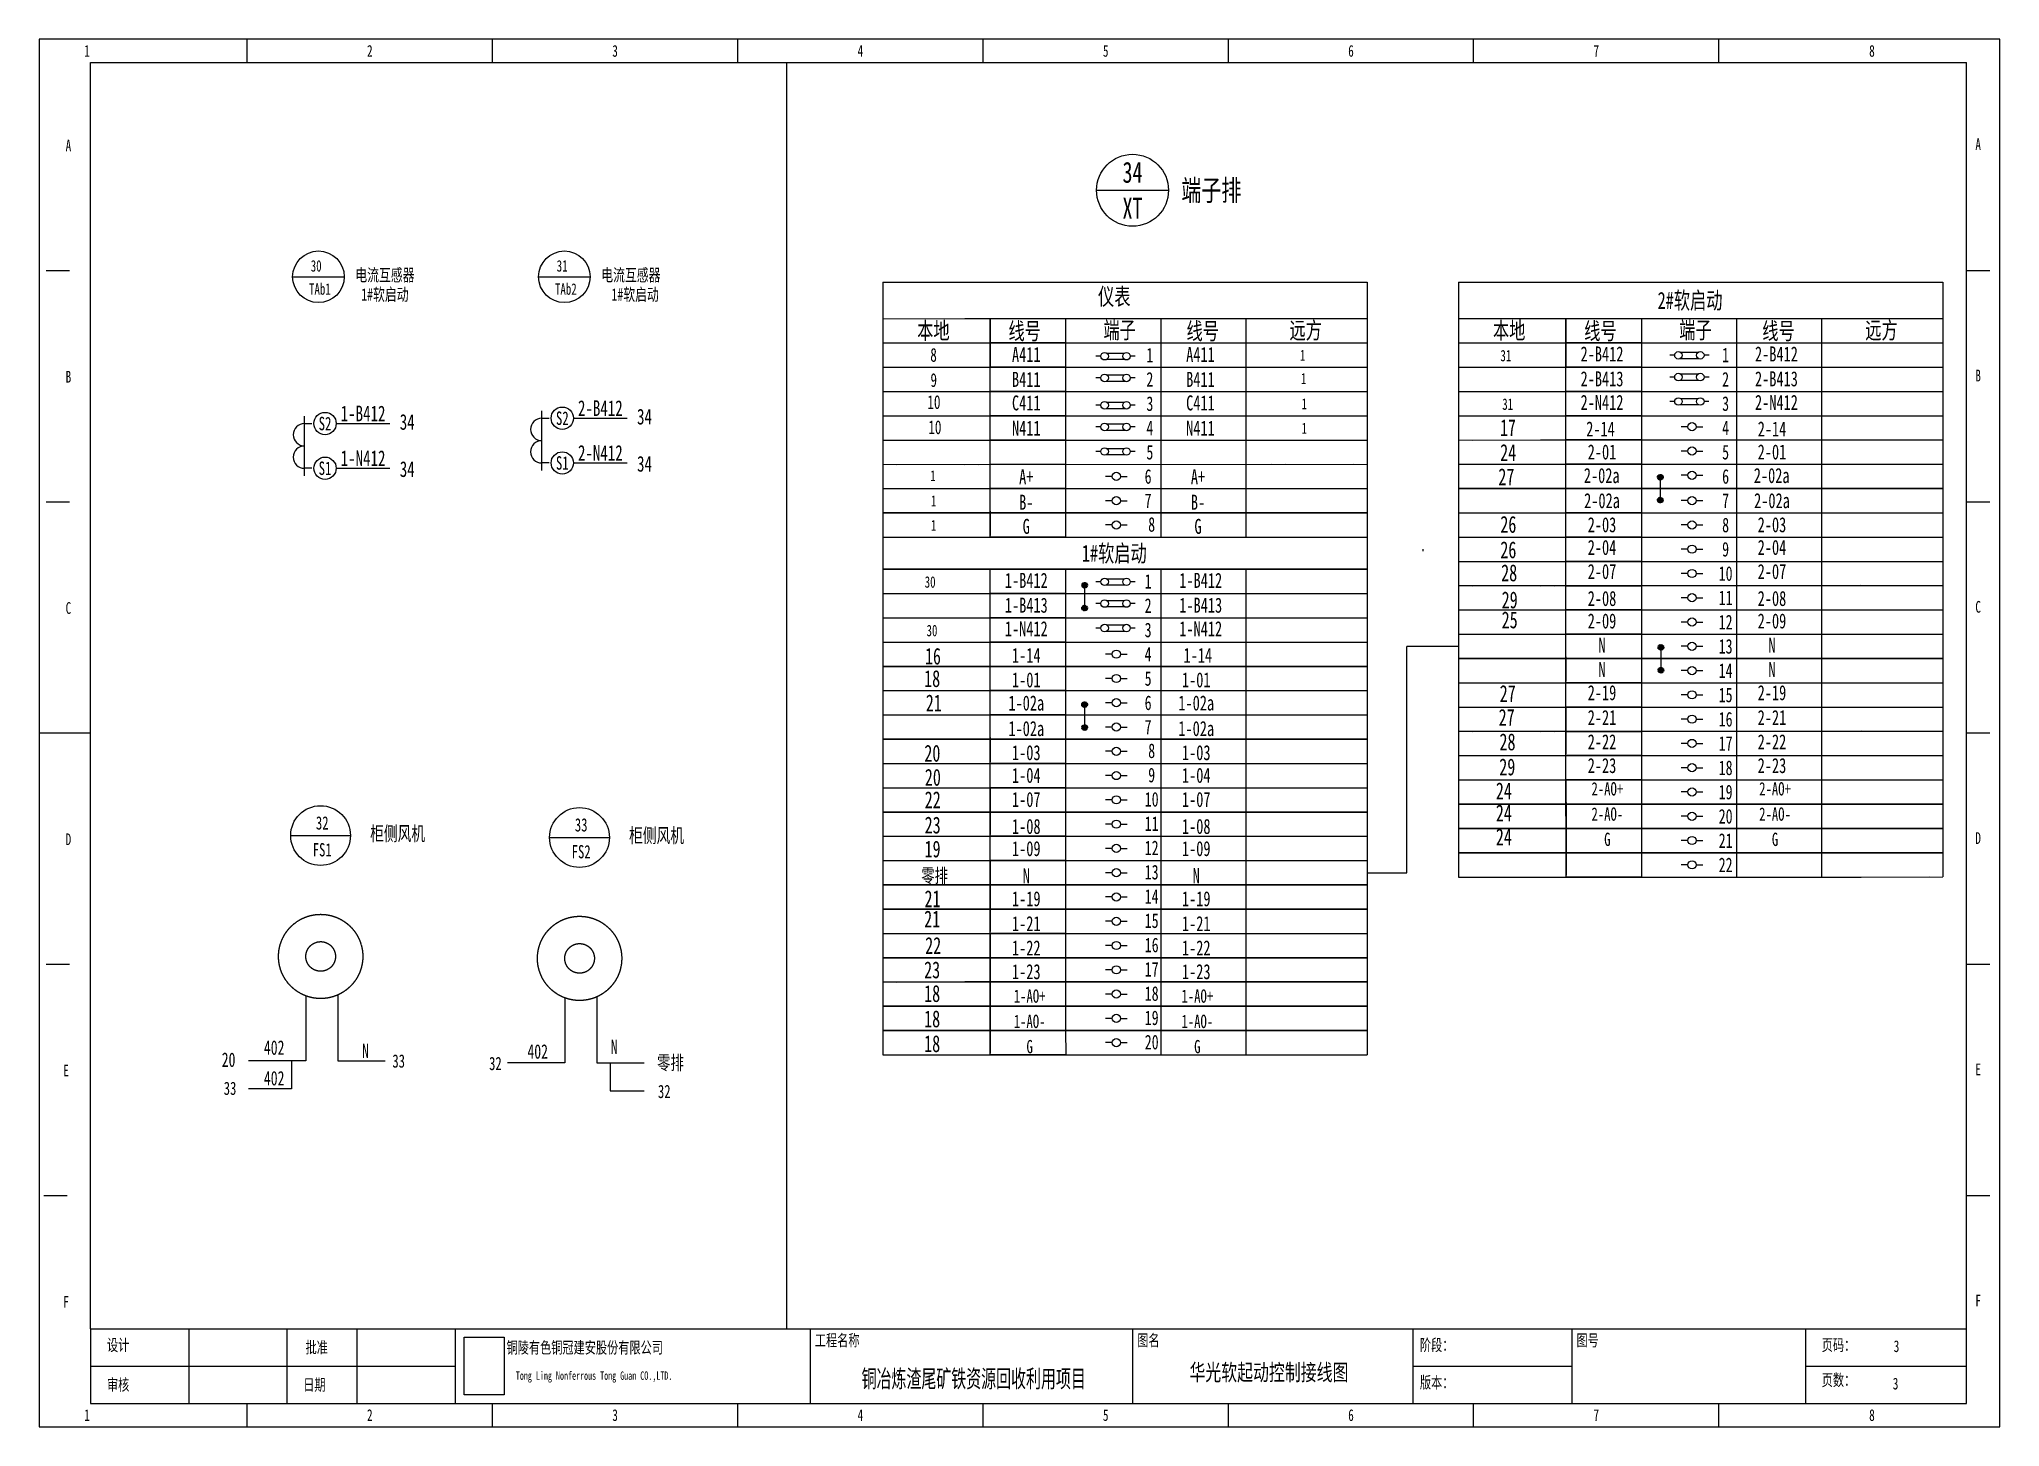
# Model space of a CAD drawing. Header units: millimetres. Extents: x 401220 to 2750366, y -101310 to 943175.
# Drawn here: x 1316565 to 1378689, y 279611 to 323583 of the extents above; entities that cross this region are included whole.
import ezdxf
from ezdxf.enums import TextEntityAlignment as Align

# ---------------------------------------------------------------- set-up
doc = ezdxf.new("R2010")
doc.units = ezdxf.units.MM
doc.linetypes.add('ACAD_ISO03W100', pattern=[30, 12, -18])
doc.linetypes.add('常规', pattern=[20, 10, 0, 10])
doc.layers.add('E-LITE-EQPM', color=1, linetype='Continuous')
doc.layers.add('图框_标题栏属性', color=4, linetype='Continuous')
doc.layers.add('SW', color=8, linetype='Continuous', lineweight=20)
doc.styles.add('IDQSTYLE', font='NSimSun.ttf', dxfattribs={"width": 0.7})
doc.styles.add('工程字', font='gbenor.shx', dxfattribs={"width": 0.8, "bigfont": 'hztxt.shx'})
doc.styles.add('标准', font='NSimSun.ttf', dxfattribs={"width": 0.667})

msp = doc.modelspace()

# ---------------------------------------------------------------- texts
at = {"style": 'IDQSTYLE', "width": 0.7}
for s, p in [('1', (1318082.65403, 322917.09664)), ('2', (1327039.89502, 322917.09664)), ('3', (1334812.70745, 322917.09664)), ('4', (1342585.51988, 322917.09664)), ('5', (1350358.33231, 322917.09664)), ('6', (1358131.14473, 322917.09664)), ('7', (1365903.95716, 322917.09664)), ('8', (1374639.11779, 322917.09664)), ('A', (1317490.43975, 319919.01185)), ('A', (1378003.79386, 319956.02524)), ('B', (1378003.79386, 312627.37352)), ('B', (1317490.43975, 312590.36013)), ('C', (1317490.43975, 305261.70841)), ('C', (1378003.79386, 305298.72181)), ('D', (1317490.43975, 297933.0567)), ('D', (1378003.79386, 297970.07009)), ('E', (1317416.41297, 290604.40498)), ('E', (1378003.79386, 290641.41837)), ('F', (1317416.41297, 283275.75326)), ('F', (1378003.79386, 283312.76666)), ('1', (1318082.65403, 279685.45419)), ('2', (1327039.89502, 279685.45419)), ('3', (1334812.70745, 279685.45419)), ('4', (1342585.51988, 279685.45419)), ('5', (1350358.33231, 279685.45419)), ('6', (1358131.14473, 279685.45419)), ('7', (1365903.95716, 279685.45419)), ('8', (1374639.11779, 279685.45419))]:
    msp.add_text(s, height=370.87419, dxfattribs=at).set_placement(p, align=Align.BOTTOM_CENTER)
for s, height, p in [('34', 664.91341, (1351208.59293, 319365.80202)), ('XT', 664.91341, (1351208.59293, 318225.95046)), ('30', 361.717843, (1325341.71692, 316400.79705)), ('31', 361.717843, (1333135.0445, 316400.79705)), ('TAb1', 361.717843, (1325459.03788, 315666.87922)), ('TAb2', 361.717843, (1333252.36545, 315666.87922)), ('8', 436.15072, (1344904.23933, 313579.84531)), ('1', 344.78317, (1356596.4192, 313567.01321)), ('31', 361.717843, (1363038.08725, 313557.13543)), ('9', 436.15072, (1344910.20524, 312781.41083)), ('1', 344.78317, (1356630.81346, 312829.90804)), ('10', 436.150716, (1344916.17115, 312084.26998)), ('1', 344.78317, (1356649.9246, 312031.69638)), ('31', 361.717843, (1363096.21885, 312018.34062)), ('S2', 425.457833, (1325621.67121, 311404.29108)), ('S2', 425.457833, (1333140.2776, 311572.76646)), ('10', 436.150716, (1344945.98625, 311285.84206)), ('1', 344.78317, (1356649.9246, 311256.40294)), ('17', 525.76083, (1363105.26216, 311275.29302)), ('24', 533.975843, (1363112.05145, 310484.51741)), ('S1', 425.457833, (1325621.67121, 309986.0983)), ('S1', 425.457833, (1333140.2776, 310154.57368)), ('1', 344.78317, (1344886.23605, 309751.34302)), ('27', 533.975843, (1363054.47247, 309716.09131)), ('1', 344.78317, (1344905.34718, 308953.13136)), ('1', 344.78317, (1344905.34718, 308177.83792)), ('26', 533.975843, (1363117.49733, 308209.06672)), ('26', 533.975843, (1363117.49733, 307402.1059)), ('28', 533.975843, (1363143.73, 306673.54763)), ('30', 361.717843, (1344795.31664, 306383.62602)), ('29', 533.975843, (1363158.90053, 305815.7737)), ('25', 533.975843, (1363158.90053, 305182.04623)), ('30', 361.717843, (1344853.44824, 304844.8312)), ('16', 525.76083, (1344885.86697, 304031.3387)), ('18', 533.975843, (1344859.70654, 303322.54426)), ('21', 533.975843, (1344912.15742, 302549.3262)), ('27', 533.975843, (1363096.52374, 302847.58598)), ('27', 533.975843, (1363063.37178, 302092.26814)), ('28', 533.975843, (1363089.89335, 301317.073)), ('20', 533.975843, (1344865.80244, 300956.08565)), ('29', 533.975843, (1363083.26296, 300522.00056)), ('20', 533.975843, (1344881.36004, 300194.03551)), ('22', 533.975843, (1344877.66567, 299480.76063)), ('24', 533.975843, (1362975.77097, 299763.32752)), ('32', 419.418904, (1325533.53371, 298748.10815)), ('33', 419.418904, (1333738.10824, 298686.53447)), ('23', 533.975843, (1344875.163, 298680.97054)), ('24', 533.975843, (1362975.82866, 299061.97267)), ('24', 533.975843, (1362975.89107, 298303.36607)), ('FS1', 419.418904, (1325533.53371, 297897.11609)), ('FS2', 419.418904, (1333738.10824, 297835.54242)), ('19', 530.180864, (1344873.41512, 297922.94604)), ('零排', 443.104155, (1344937.29112, 297079.31776)), ('21', 533.975843, (1344870.84827, 296345.0009)), ('21', 533.975843, (1344860.44324, 295702.10549)), ('22', 533.975843, (1344892.36736, 294863.23272)), ('23', 533.975843, (1344859.70654, 294091.52626)), ('18', 533.975843, (1344859.70654, 293341.41859)), ('18', 533.975843, (1344859.70654, 292539.87112)), ('18', 533.975843, (1344859.70654, 291752.63687)), ('33', 419.418904, (1327955.57836, 291202.79823)), ('零排', 443.104155, (1336568.07106, 291150.26409)), ('32', 419.418904, (1331020.13475, 291125.48451)), ('33', 419.418904, (1322611.93138, 290339.30051)), ('32', 419.418904, (1336371.17937, 290238.02739))]:
    msp.add_text(s, height=height, dxfattribs=at).set_placement(p, align=Align.MIDDLE_CENTER)
msp.add_text('端子排', height=664.91341, dxfattribs=at).set_placement((1352754.77671, 318795.87624), align=Align.MIDDLE_LEFT)
at = {"ltscale": 0.8, "style": 'IDQSTYLE', "width": 0.7}
for s, height, p in [('电流互感器', 392.97741, (1327519.09559, 316111.18817)), ('电流互感器', 392.97741, (1335312.42317, 316111.18817)), ('1#软启动', 392.97741, (1327519.09559, 315493.28784)), ('1#软启动', 392.97741, (1335448.38191, 315493.28784)), ('柜侧风机', 455.664983, (1327922.21087, 298412.30099)), ('柜侧风机', 455.664983, (1336126.7854, 298350.72732)), ('20', 455.664983, (1322565.67539, 291244.65701)), ('402', 455.664983, (1324010.06115, 291628.64351)), ('N', 455.66498, (1326904.15424, 291526.17546)), ('402', 455.664983, (1332360.59722, 291504.97602)), ('N', 455.66498, (1334785.28736, 291651.34077)), ('402', 455.664983, (1324010.06115, 290658.21459))]:
    msp.add_text(s, height=height, dxfattribs=at).set_placement(p, align=Align.MIDDLE_CENTER)
at = {"style": 'IDQSTYLE', "width": 0.7}
for s, height, p in [('仪表', 538.579862, (1350631.3214, 315429.06135)), ('2#软启动', 538.579862, (1368874.66162, 315306.8706)), ('1', 461.63988, (1351757.81267, 313573.98264)), ('1', 461.63988, (1370001.15289, 313575.81368)), ('2', 461.63988, (1351757.87597, 312804.58284)), ('2', 461.63988, (1370001.21618, 312806.41388)), ('3', 461.63988, (1351757.93926, 312035.18304)), ('@N421', 0.15388, (1352103.38372, 312035.21145)), ('3', 461.63988, (1370001.27948, 312037.01408)), ('@N421', 0.15388, (1370346.72394, 312037.04249)), ('4', 461.63988, (1351758.00255, 311265.78324)), ('4', 461.63988, (1370001.34277, 311267.61428)), ('5', 461.63988, (1351758.06582, 310496.38344)), ('5', 461.63988, (1370001.40604, 310498.21448)), ('6', 461.63988, (1351701.67132, 309726.979)), ('6', 461.63988, (1370001.46933, 309728.81468)), ('7', 461.63988, (1351701.73464, 308957.5792)), ('@N421', 0.15388, (1352103.63687, 308957.61225)), ('7', 461.63988, (1370001.53264, 308959.41488)), ('@N421', 0.15388, (1370346.97711, 308959.44329)), ('8', 461.63988, (1351814.77692, 308207.24218)), ('8', 461.63988, (1370001.59594, 308190.01508)), ('1#软启动', 538.579862, (1350631.51126, 307292.015)), ('9', 461.63988, (1370001.65921, 307420.61528)), ('1', 461.63988, (1351701.92447, 306402.29962)), ('@N421', 0.15388, (1352103.82674, 306402.33267)), ('10', 461.639882, (1370001.7225, 306651.21548)), ('2', 461.63988, (1351701.98776, 305632.89982)), ('11', 461.639882, (1370001.78577, 305881.81568)), ('3', 461.63988, (1351702.05106, 304863.50002)), ('12', 461.639882, (1370001.84906, 305112.41588)), ('13', 461.639882, (1370001.91235, 304343.01608)), ('4', 461.63988, (1351702.11435, 304094.10022)), ('14', 461.639882, (1370001.97571, 303573.61628)), ('@N421', 0.15388, (1370347.35682, 304343.04449)), ('5', 461.63988, (1351702.17762, 303324.70042)), ('6', 461.63988, (1351702.24091, 302555.30062)), ('15', 461.639882, (1370002.039, 302804.21648)), ('7', 461.63988, (1351702.30422, 301785.90082)), ('16', 461.639882, (1370002.10229, 302034.81668)), ('@N421', 0.15388, (1370347.54675, 302034.84509)), ('@N421', 0.15388, (1352104.20645, 301785.93387)), ('17', 461.639882, (1370002.16556, 301265.41688)), ('8', 461.63988, (1351815.34651, 301035.5638)), ('18', 461.639882, (1370002.22885, 300496.01708)), ('9', 461.63988, (1351815.40978, 300266.164)), ('10', 461.639882, (1351815.47307, 299496.7642)), ('@N421', 0.15388, (1352104.39639, 299477.73447)), ('19', 461.639882, (1370002.29215, 299726.61728)), ('@N421', 0.15388, (1370347.73661, 299726.64569)), ('11', 461.639882, (1351815.53634, 298727.3644)), ('20', 461.639882, (1370002.35542, 298957.21748)), ('21', 461.639882, (1370002.41869, 298187.81768)), ('12', 461.639882, (1351815.59963, 297957.9646)), ('22', 461.639882, (1370002.48204, 297418.41788)), ('13', 461.639882, (1351815.66292, 297188.5648)), ('@N421', 0.15388, (1352104.58625, 297169.53507)), ('14', 461.639882, (1351815.72628, 296419.165)), ('15', 461.639882, (1351815.78957, 295649.7652)), ('16', 461.639882, (1351815.85286, 294880.3654)), ('@N421', 0.15388, (1352104.77516, 294861.33567)), ('17', 461.639882, (1351815.91613, 294110.9656)), ('18', 461.639882, (1351815.97942, 293341.56581)), ('19', 461.639882, (1351816.04272, 292572.16601)), ('20', 461.639882, (1351816.10599, 291802.76621))]:
    msp.add_text(s, height=height, rotation=0.0047117112, dxfattribs=at).set_placement(p, align=Align.MIDDLE_CENTER)
for s, height, rotation, p in [('本地', 538.579862, 0.0047101625, (1344899.84795, 314082.16527)), ('线号', 538.579862, 0.0047101625, (1347791.26394, 314066.9429)), ('端子', 538.579862, 0.0047101625, (1350800.04872, 314097.77813)), ('线号', 538.579862, 0.0047101625, (1353433.66392, 314067.4069)), ('远方', 538.579862, 0.0047101625, (1356696.6781, 314088.14099)), ('本地', 538.579862, 0.0047101625, (1363143.18817, 314083.9963)), ('线号', 538.579862, 0.0047101625, (1366034.60416, 314068.77394)), ('端子', 538.579862, 0.0047101625, (1369043.38894, 314099.60917)), ('线号', 538.579862, 0.0047101625, (1371677.00413, 314069.23794)), ('远方', 538.579862, 0.0047101625, (1374940.01832, 314089.97202)), ('2-AO+', 421.664313, 359.9999984659, (1366253.85019, 299617.23123)), ('2-AO+', 421.664313, 359.9999984659, (1371567.33787, 299617.23123)), ('2-AO-', 421.664313, 359.9999984659, (1366253.85019, 298816.63516)), ('2-AO-', 421.664313, 359.9999984659, (1371567.33787, 298816.63516)), ('G', 421.66431, 359.9999984659, (1366253.85019, 298017.59775)), ('G', 421.66431, 359.9999984659, (1371567.33787, 298017.59775)), ('1-AO+', 421.664313, 359.9999984659, (1347948.75628, 293048.62978)), ('1-AO+', 421.664313, 359.9999984659, (1353262.24397, 293048.62978)), ('1-AO-', 421.664313, 359.9999984659, (1347948.75628, 292248.03372)), ('1-AO-', 421.664313, 359.9999984659, (1353262.24397, 292248.03372)), ('G', 421.66431, 359.9999984659, (1347948.75628, 291448.9963)), ('G', 421.66431, 359.9999984659, (1353262.24397, 291448.9963))]:
    msp.add_text(s, height=height, rotation=rotation, dxfattribs=at).set_placement(p, align=Align.CENTER)
for s, height, p in [('A411', 475.591372, (1347841.78109, 313353.85678)), ('A411', 475.591372, (1353360.33428, 313353.85678)), ('2-B412', 475.591372, (1366084.74155, 313370.65163)), ('2-B412', 475.591372, (1371611.86081, 313370.65163)), ('B411', 475.591372, (1347841.78109, 312566.50995)), ('B411', 475.591372, (1353360.33428, 312566.50995)), ('2-B413', 475.591372, (1366084.74155, 312583.30481)), ('2-B413', 475.591372, (1371611.86081, 312583.30481)), ('1-B412', 496.367471, (1326827.13507, 311475.20072)), ('2-B412', 496.367471, (1334345.74145, 311643.6761)), ('C411', 475.591372, (1347841.78109, 311820.71054)), ('C411', 475.591372, (1353360.33428, 311820.71054)), ('2-N412', 475.591372, (1366084.74155, 311837.5054)), ('2-N412', 475.591372, (1371611.86081, 311837.5054)), ('N411', 475.591372, (1347841.78109, 311019.65691)), ('N411', 475.591372, (1353360.33428, 311019.65691)), ('2-14', 475.591372, (1366037.18222, 310994.57587)), ('2-14', 475.591372, (1371472.41264, 310995.02283)), ('2-N412', 496.367471, (1334345.74145, 310225.48332)), ('2-01', 475.591372, (1366084.74158, 310265.8801)), ('2-01', 475.591372, (1371470.14827, 310266.32292)), ('1-N412', 496.367471, (1326827.13507, 310057.00794)), ('A+', 475.591372, (1347841.40136, 309482.05146)), ('A+', 475.591372, (1353283.9019, 309482.05146)), ('2-02a', 475.591372, (1366075.15022, 309518.78011)), ('2-02a', 475.591372, (1371460.55692, 309519.22293)), ('B-', 475.591372, (1347841.40136, 308672.21277)), ('B-', 475.591372, (1353283.9019, 308672.21277)), ('2-02a', 475.591372, (1366084.74158, 308723.26559)), ('2-02a', 475.591372, (1371470.14827, 308723.70841)), ('G', 475.59137, (1347841.40136, 307908.39406)), ('G', 475.59137, (1353283.9019, 307908.39406)), ('2-03', 475.591372, (1366084.74158, 307959.44689)), ('2-03', 475.591372, (1371470.14827, 307959.88971)), ('2-04', 475.591372, (1366084.74158, 307240.55861)), ('2-04', 475.591372, (1371470.14827, 307241.00143)), ('2-07', 475.591372, (1366084.74158, 306476.7399)), ('2-07', 475.591372, (1371470.14827, 306477.18272)), ('1-B412', 475.591372, (1347841.97094, 306197.14222)), ('1-B412', 475.591372, (1353369.0902, 306197.14222)), ('1-B413', 475.591372, (1347841.97094, 305409.79539)), ('1-B413', 475.591372, (1353369.0902, 305409.79539)), ('2-08', 475.591372, (1366084.74158, 305623.06013)), ('2-08', 475.591372, (1371470.14827, 305623.50295)), ('1-N412', 475.591372, (1347841.97094, 304663.99598)), ('1-N412', 475.591372, (1353369.0902, 304663.99598)), ('2-09', 475.591372, (1366084.74158, 304909.41713)), ('2-09', 475.591372, (1371470.14827, 304909.85995)), ('N', 475.59137, (1366084.80268, 304144.05154)), ('N', 475.59137, (1371470.20938, 304144.49437)), ('1-14', 475.591372, (1347841.97094, 303821.07036)), ('1-14', 475.591372, (1353277.20136, 303821.51733)), ('N', 475.59137, (1366084.80268, 303372.17588)), ('N', 475.59137, (1371470.20938, 303372.6187)), ('1-01', 475.591372, (1347841.97094, 303043.14889)), ('1-01', 475.591372, (1353227.37764, 303043.59171)), ('1-02a', 475.591372, (1347841.97094, 302310.37308)), ('1-02a', 475.591372, (1353227.37764, 302310.8159)), ('2-19', 475.591372, (1366084.80268, 302637.81506)), ('2-19', 475.591372, (1371470.20938, 302637.10153)), ('1-02a', 475.591372, (1347841.97094, 301500.53439)), ('1-02a', 475.591372, (1353227.37764, 301500.97721)), ('2-21', 475.591372, (1366084.80268, 301850.01027)), ('2-21', 475.591372, (1371470.20938, 301849.29675)), ('2-22', 475.591372, (1366084.80268, 301080.46736)), ('2-22', 475.591372, (1371470.20938, 301079.75383)), ('1-03', 475.591372, (1347841.97094, 300736.71568)), ('1-03', 475.591372, (1353227.37764, 300737.1585)), ('2-23', 475.591372, (1366084.80268, 300328.37171)), ('2-23', 475.591372, (1371470.20938, 300327.65818)), ('1-04', 475.591372, (1347841.97094, 300017.8274)), ('1-04', 475.591372, (1353227.37764, 300018.27022)), ('1-07', 475.591372, (1347841.97094, 299254.0087)), ('1-07', 475.591372, (1353227.37764, 299254.45152)), ('1-08', 475.591372, (1347841.97094, 298400.32893)), ('1-08', 475.591372, (1353227.37764, 298400.77175)), ('1-09', 475.591372, (1347841.97094, 297696.10356)), ('1-09', 475.591372, (1353227.37764, 297696.54638)), ('N', 475.59137, (1347841.97094, 296837.98681)), ('N', 475.59137, (1353227.37764, 296838.42963)), ('1-19', 475.591372, (1347841.97094, 296106.69225)), ('1-19', 475.591372, (1353227.37764, 296107.13507)), ('1-21', 475.591372, (1347841.97094, 295318.88746)), ('1-21', 475.591372, (1353227.37764, 295319.33028)), ('1-22', 475.591372, (1347841.97094, 294549.34454)), ('1-22', 475.591372, (1353227.37764, 294549.78736)), ('1-23', 475.591372, (1347841.97094, 293797.2489)), ('1-23', 475.591372, (1353227.37764, 293797.69172)), ('3', 370.87419, (1375416.39904, 281980.28452)), ('3', 370.87419, (1375386.81407, 280795.85596))]:
    msp.add_text(s, height=height, dxfattribs=at).set_placement(p, align=Align.CENTER)
for p in [(1335508.51262, 311374.72023), (1327989.90624, 311206.24485), (1327989.90624, 309711.71589), (1335508.51262, 309880.19127)]:
    msp.add_text('34', height=496.367471, rotation=359.9999984659, dxfattribs=at).set_placement(p)
for s, p in [('设计', (1318711.88171, 281906.25774)), ('批准', (1325004.15843, 281832.23095)), ('工程名称', (1341141.99757, 282054.31131)), ('图名', (1351357.6939, 282054.31131)), ('阶段：', (1360314.93489, 281906.25774)), ('图号', (1365274.72949, 282054.31131)), ('页码：', (1373047.54192, 281906.25774)), ('审核', (1318711.88171, 280647.80239)), ('日期', (1324930.13165, 280647.80239)), ('版本：', (1360314.93489, 280721.82918)), ('页数：', (1373047.54192, 280795.85596))]:
    msp.add_text(s, height=370.874193, dxfattribs=at).set_placement(p, align=Align.BOTTOM_LEFT)
for s, height, p in [('铜陵有色铜冠建安股份有限公司', 370.874193, (1331372.07754, 282308.15246)), ('Tong Ling Nonferrous Tong Guan CO.,LTD.', 267.0294189, (1331668.18468, 281366.57321))]:
    msp.add_text(s, height=height, dxfattribs=at).set_placement(p, align=Align.TOP_LEFT)
at = {"layer": 'SW', "color": 4, "linetype": 'Continuous', "lineweight": 25, "style": '标准', "width": 0.62}
msp.add_text('铜冶炼渣尾矿铁资源回收利用项目', height=560, dxfattribs=at).set_placement((1346175.92492, 280857.18141), align=Align.CENTER)
at = {"layer": '图框_标题栏属性', "color": 0, "style": '工程字', "width": 0.85}
msp.add_text('华光软起动控制接线图', height=592.8, dxfattribs=at).set_placement((1353011.48153, 281020.62327))

# ---------------------------------------------------------------- hatches: boundary and pattern name
at = {"linetype": 'ACAD_ISO03W100'}
h = msp.add_hatch(color=256, dxfattribs=at)
h.dxf.hatch_style = 1
h.paths.add_polyline_path([(1367932.79422, 309793.92786, 0.4142135624), (1367843.63651, 309704.77015, 0.4142135624), (1367932.79422, 309615.61243)])
h.paths.add_polyline_path([(1367932.79422, 309793.92786), (1367932.79422, 309615.61243, 0.4142135624), (1368021.95193, 309704.77015, 0.4142135624)])
h = msp.add_hatch(color=256, dxfattribs=at)
h.dxf.hatch_style = 1
h.paths.add_polyline_path([(1367932.79422, 309789.86214, 0.4142135624), (1367843.63651, 309700.70443, 0.4142135624), (1367932.79422, 309611.54672)])
h.paths.add_polyline_path([(1367932.79422, 309789.86214), (1367932.79422, 309611.54672, 0.4142135624), (1368021.95193, 309700.70443, 0.4142135624)])
h = msp.add_hatch(color=256, dxfattribs=at)
h.dxf.hatch_style = 1
h.paths.add_polyline_path([(1367932.79422, 309069.76884, 0.4142135624), (1367843.63651, 308980.61112, 0.4142135624), (1367932.79422, 308891.45341)])
h.paths.add_polyline_path([(1367932.79422, 309069.76884), (1367932.79422, 308891.45341, 0.4142135624), (1368021.95193, 308980.61112, 0.4142135624)])
h = msp.add_hatch(color=256, dxfattribs=at)
h.dxf.hatch_style = 1
h.paths.add_polyline_path([(1367932.79422, 309065.70312, 0.4142135624), (1367843.63651, 308976.54541, 0.4142135624), (1367932.79422, 308887.38769)])
h.paths.add_polyline_path([(1367932.79422, 309065.70312), (1367932.79422, 308887.38769, 0.4142135624), (1368021.95193, 308976.54541, 0.4142135624)])
h = msp.add_hatch(color=256, dxfattribs=at)
h.dxf.hatch_style = 1
h.paths.add_polyline_path([(1349690.21344, 306371.78913, 0.4142135624), (1349601.05573, 306282.63142, 0.4142135624), (1349690.21344, 306193.4737)])
h.paths.add_polyline_path([(1349690.21344, 306371.78913), (1349690.21344, 306193.4737, 0.4142135624), (1349779.37116, 306282.63142, 0.4142135624)])
h = msp.add_hatch(color=256, dxfattribs=at)
h.dxf.hatch_style = 1
h.paths.add_polyline_path([(1349690.21344, 306367.72341, 0.4142135624), (1349601.05573, 306278.5657, 0.4142135624), (1349690.21344, 306189.40799)])
h.paths.add_polyline_path([(1349690.21344, 306367.72341), (1349690.21344, 306189.40799, 0.4142135624), (1349779.37116, 306278.5657, 0.4142135624)])
h = msp.add_hatch(color=256, dxfattribs=at)
h.dxf.hatch_style = 1
h.paths.add_polyline_path([(1349690.21344, 305647.6301, 0.4142135624), (1349601.05573, 305558.47239, 0.4142135624), (1349690.21344, 305469.31468)])
h.paths.add_polyline_path([(1349690.21344, 305647.6301), (1349690.21344, 305469.31468, 0.4142135624), (1349779.37116, 305558.47239, 0.4142135624)])
h = msp.add_hatch(color=256, dxfattribs=at)
h.dxf.hatch_style = 1
h.paths.add_polyline_path([(1349690.21344, 305643.56439, 0.4142135624), (1349601.05573, 305554.40668, 0.4142135624), (1349690.21344, 305465.24896)])
h.paths.add_polyline_path([(1349690.21344, 305643.56439), (1349690.21344, 305465.24896, 0.4142135624), (1349779.37116, 305554.40668, 0.4142135624)])
h = msp.add_hatch(color=256, dxfattribs=at)
h.dxf.hatch_style = 1
h.paths.add_polyline_path([(1367949.98961, 304401.63069, 0.4142135624), (1367860.8319, 304312.47297, 0.4142135624), (1367949.98961, 304223.31526)])
h.paths.add_polyline_path([(1367949.98961, 304401.63069), (1367949.98961, 304223.31526, 0.4142135624), (1368039.14733, 304312.47297, 0.4142135624)])
h = msp.add_hatch(color=256, dxfattribs=at)
h.dxf.hatch_style = 1
h.paths.add_polyline_path([(1367949.98961, 304397.56497, 0.4142135624), (1367860.8319, 304308.40726, 0.4142135624), (1367949.98961, 304219.24954)])
h.paths.add_polyline_path([(1367949.98961, 304397.56497), (1367949.98961, 304219.24954, 0.4142135624), (1368039.14733, 304308.40726, 0.4142135624)])
h = msp.add_hatch(color=256, dxfattribs=at)
h.dxf.hatch_style = 1
h.paths.add_polyline_path([(1367949.98961, 303677.47166, 0.4142135624), (1367860.8319, 303588.31395, 0.4142135624), (1367949.98961, 303499.15624)])
h.paths.add_polyline_path([(1367949.98961, 303677.47166), (1367949.98961, 303499.15624, 0.4142135624), (1368039.14733, 303588.31395, 0.4142135624)])
h = msp.add_hatch(color=256, dxfattribs=at)
h.dxf.hatch_style = 1
h.paths.add_polyline_path([(1367949.98961, 303673.40595, 0.4142135624), (1367860.8319, 303584.24823, 0.4142135624), (1367949.98961, 303495.09052)])
h.paths.add_polyline_path([(1367949.98961, 303673.40595), (1367949.98961, 303495.09052, 0.4142135624), (1368039.14733, 303584.24823, 0.4142135624)])
h = msp.add_hatch(color=256, dxfattribs=at)
h.dxf.hatch_style = 1
h.paths.add_polyline_path([(1349690.21344, 302587.13237, 0.4142135624), (1349601.05573, 302497.97465, 0.4142135624), (1349690.21344, 302408.81694)])
h.paths.add_polyline_path([(1349690.21344, 302587.13237), (1349690.21344, 302408.81694, 0.4142135624), (1349779.37116, 302497.97465, 0.4142135624)])
h = msp.add_hatch(color=256, dxfattribs=at)
h.dxf.hatch_style = 1
h.paths.add_polyline_path([(1349690.21344, 302583.06665, 0.4142135624), (1349601.05573, 302493.90894, 0.4142135624), (1349690.21344, 302404.75122)])
h.paths.add_polyline_path([(1349690.21344, 302583.06665), (1349690.21344, 302404.75122, 0.4142135624), (1349779.37116, 302493.90894, 0.4142135624)])
h = msp.add_hatch(color=256, dxfattribs=at)
h.dxf.hatch_style = 1
h.paths.add_polyline_path([(1349690.21344, 301862.97334, 0.4142135624), (1349601.05573, 301773.81563, 0.4142135624), (1349690.21344, 301684.65792)])
h.paths.add_polyline_path([(1349690.21344, 301862.97334), (1349690.21344, 301684.65792, 0.4142135624), (1349779.37116, 301773.81563, 0.4142135624)])
h = msp.add_hatch(color=256, dxfattribs=at)
h.dxf.hatch_style = 1
h.paths.add_polyline_path([(1349690.21344, 301858.90763, 0.4142135624), (1349601.05573, 301769.74991, 0.4142135624), (1349690.21344, 301680.5922)])
h.paths.add_polyline_path([(1349690.21344, 301858.90763), (1349690.21344, 301680.5922, 0.4142135624), (1349779.37116, 301769.74991, 0.4142135624)])

# ---------------------------------------------------------------- linework, layer by layer
at = {"ltscale": 4}
for p, q in [((1323153.48881, 322843.06986), (1323153.48881, 323583.33771)), ((1330926.30124, 322843.06986), (1330926.30124, 323583.33771)), ((1338699.11366, 322843.06986), (1338699.11366, 323583.33771)), ((1346471.92609, 322843.06986), (1346471.92609, 323583.33771)), ((1354244.73852, 322843.06986), (1354244.73852, 323583.33771)), ((1362017.55095, 322843.06986), (1362017.55095, 323583.33771)), ((1369790.36338, 322843.06986), (1369790.36338, 323583.33771)), ((1316787.1853, 316254.68599), (1317527.45315, 316254.68599)), ((1377633.65994, 316254.68599), (1378373.92779, 316254.68599)), ((1350206.35868, 313537.20135), (1350048.74365, 313537.20135)), ((1351294.0279, 313537.30376), (1351136.41288, 313537.30376)), ((1368387.88035, 313565.5968), (1368230.26532, 313565.5968)), ((1369475.54957, 313565.69921), (1369317.93455, 313565.69921)), ((1350206.048, 312849.46921), (1350048.43297, 312849.46921)), ((1351293.71722, 312849.57162), (1351136.1022, 312849.57162)), ((1368387.56967, 312877.86466), (1368229.95464, 312877.86466)), ((1368387.56967, 312877.86466), (1368229.95464, 312877.86466)), ((1369475.23889, 312877.96706), (1369317.62387, 312877.96706)), ((1369475.23889, 312877.96706), (1369317.62387, 312877.96706)), ((1350206.35868, 311983.24424), (1350048.74365, 311983.24424)), ((1351294.0279, 311983.34664), (1351136.41288, 311983.34664)), ((1368387.25898, 312101.39422), (1368229.64396, 312101.39422)), ((1369474.92821, 312101.49662), (1369317.31319, 312101.49662)), ((1350206.048, 311295.5121), (1350048.43297, 311295.5121)), ((1350206.048, 311295.5121), (1350048.43297, 311295.5121)), ((1351293.71722, 311295.6145), (1351136.1022, 311295.6145)), ((1351293.71722, 311295.6145), (1351136.1022, 311295.6145)), ((1368807.88691, 311302.20953), (1368591.58351, 311302.19174)), ((1369067.45099, 311302.23087), (1369283.75439, 311302.24866)), ((1350205.73731, 310519.04165), (1350048.12229, 310519.04165)), ((1351293.40654, 310519.14406), (1351135.79152, 310519.14406)), ((1368807.95018, 310532.80973), (1368591.64679, 310532.79194)), ((1369067.51426, 310532.83107), (1369283.81766, 310532.84886)), ((1350564.676, 309728.24601), (1350348.3726, 309728.22823)), ((1350824.24008, 309728.26736), (1351040.54347, 309728.28515)), ((1368808.01348, 309763.40993), (1368591.71008, 309763.39214)), ((1369067.57755, 309763.43127), (1369283.88095, 309763.44906)), ((1316787.1853, 308926.03427), (1317527.45315, 308926.03427)), ((1350564.73929, 308958.84621), (1350348.43589, 308958.82843)), ((1350824.30337, 308958.86756), (1351040.60677, 308958.88535)), ((1368808.07953, 308960.67725), (1368591.77613, 308960.65946)), ((1369067.64361, 308960.6986), (1369283.94701, 308960.71639)), ((1377633.65994, 308926.03427), (1378373.92779, 308926.03427)), ((1350564.80264, 308189.44641), (1350348.49925, 308189.42863)), ((1350824.36672, 308189.46776), (1351040.67012, 308189.48555)), ((1368808.14276, 308191.27745), (1368591.83936, 308191.25966)), ((1368808.14276, 308191.27745), (1368591.83936, 308191.25966)), ((1369067.70684, 308191.2988), (1369284.01024, 308191.31659)), ((1369067.70684, 308191.2988), (1369284.01024, 308191.31659)), ((1368808.20609, 307421.87765), (1368591.9027, 307421.85987)), ((1369067.77017, 307421.899), (1369284.07357, 307421.91679)), ((1350206.54853, 306386.73736), (1350048.93351, 306386.73736)), ((1351294.21776, 306386.83977), (1351136.60274, 306386.83977)), ((1368808.26939, 306652.47785), (1368591.96599, 306652.46007)), ((1369067.83346, 306652.4992), (1369284.13686, 306652.51699)), ((1350206.23785, 305699.00522), (1350048.62283, 305699.00522)), ((1350206.23785, 305699.00522), (1350048.62283, 305699.00522)), ((1351293.90708, 305699.10763), (1351136.29205, 305699.10763)), ((1351293.90708, 305699.10763), (1351136.29205, 305699.10763)), ((1368808.33266, 305883.07805), (1368592.02926, 305883.06027)), ((1369067.89673, 305883.0994), (1369284.20013, 305883.11719)), ((1368808.39595, 305113.67825), (1368592.09255, 305113.66047)), ((1369067.96003, 305113.6996), (1369284.26342, 305113.71739)), ((1350205.92717, 304922.53478), (1350048.31215, 304922.53478)), ((1351293.5964, 304922.63719), (1351135.98137, 304922.63719)), ((1350565.11902, 304095.36724), (1350348.81562, 304095.34945)), ((1350824.6831, 304095.38858), (1351040.9865, 304095.40637)), ((1368808.45924, 304344.27845), (1368592.15584, 304344.26067)), ((1369068.02332, 304344.2998), (1369284.32672, 304344.31759)), ((1350565.18229, 303325.96744), (1350348.8789, 303325.94965)), ((1350824.74637, 303325.98878), (1351041.04977, 303326.00657)), ((1368808.52259, 303574.87865), (1368592.2192, 303574.86087)), ((1369068.08667, 303574.9), (1369284.39007, 303574.91779)), ((1350565.24559, 302556.56764), (1350348.94219, 302556.54985)), ((1350824.80966, 302556.58898), (1351041.11306, 302556.60677)), ((1368808.58589, 302805.47885), (1368592.28249, 302805.46107)), ((1369068.14996, 302805.5002), (1369284.45336, 302805.51799)), ((1368808.64918, 302036.07905), (1368592.34578, 302036.06127)), ((1369068.21325, 302036.1004), (1369284.51665, 302036.11819)), ((1316565.10494, 301597.38256), (1318193.69421, 301597.38256)), ((1350565.30888, 301787.16784), (1350349.00548, 301787.15005)), ((1350824.87295, 301787.18918), (1351041.17635, 301787.20697)), ((1377633.65994, 301597.38256), (1378373.92779, 301597.38256)), ((1350565.37223, 301017.76804), (1350349.06883, 301017.75025)), ((1350824.93631, 301017.78938), (1351041.23971, 301017.80717)), ((1368808.71245, 301266.67925), (1368592.40905, 301266.66147)), ((1369068.27653, 301266.7006), (1369284.57992, 301266.71839)), ((1350565.43552, 300248.36824), (1350349.13212, 300248.35045)), ((1350824.9996, 300248.38958), (1351041.303, 300248.40737)), ((1368808.77574, 300497.27945), (1368592.47234, 300497.26167)), ((1369068.33982, 300497.3008), (1369284.64322, 300497.31859)), ((1350565.49881, 299478.96844), (1350349.19542, 299478.95065)), ((1350825.06289, 299478.98978), (1351041.36629, 299479.00757)), ((1368808.83903, 299727.87965), (1368592.53563, 299727.86187)), ((1369068.40311, 299727.901), (1369284.70651, 299727.91879)), ((1368808.9023, 298958.47985), (1368592.59891, 298958.46207)), ((1369068.46638, 298958.5012), (1369284.76978, 298958.51899)), ((1350565.56209, 298709.56864), (1350349.25869, 298709.55085)), ((1350825.12616, 298709.58998), (1351041.42956, 298709.60777)), ((1350565.62538, 297940.16884), (1350349.32198, 297940.15105)), ((1350825.18945, 297940.19018), (1351041.49285, 297940.20797)), ((1368808.96558, 298189.08005), (1368592.66218, 298189.06227)), ((1369068.52965, 298189.1014), (1369284.83305, 298189.11919)), ((1350565.68867, 297170.76904), (1350349.38527, 297170.75125)), ((1350825.25275, 297170.79038), (1351041.55614, 297170.80817)), ((1368809.02893, 297419.68025), (1368592.72553, 297419.66247)), ((1369068.59301, 297419.7016), (1369284.8964, 297419.71939)), ((1350565.75194, 296401.36924), (1350349.44854, 296401.35145)), ((1350825.31602, 296401.39058), (1351041.61942, 296401.40837)), ((1350565.81523, 295631.96944), (1350349.51183, 295631.95165)), ((1350825.37931, 295631.99078), (1351041.68271, 295632.00857)), ((1350565.87758, 294862.56964), (1350349.57418, 294862.55185)), ((1350825.44166, 294862.59098), (1351041.74506, 294862.60877)), ((1316787.1853, 294268.73084), (1317527.45315, 294268.73084)), ((1350565.94085, 294093.16984), (1350349.63745, 294093.15205)), ((1350825.50493, 294093.19118), (1351041.80833, 294093.20897)), ((1377633.65994, 294268.73084), (1378373.92779, 294268.73084)), ((1350566.00414, 293323.77004), (1350349.70075, 293323.75225)), ((1350825.56822, 293323.79138), (1351041.87162, 293323.80917)), ((1350566.06739, 292554.37024), (1350349.764, 292554.35245)), ((1350825.63147, 292554.39158), (1351041.93487, 292554.40937)), ((1350566.13069, 291784.97044), (1350349.82729, 291784.95265)), ((1350825.69476, 291784.99178), (1351041.99816, 291785.00957)), ((1316713.15851, 286940.07912), (1317453.42636, 286940.07912)), ((1377633.65994, 286940.07912), (1378373.92779, 286940.07912)), ((1318193.69421, 282720.55237), (1376822.90795, 282720.55237)), ((1318558.2451, 282720.55237), (1377187.45884, 282720.55237)), ((1318639.89531, 282720.55237), (1377269.10905, 282720.55237)), ((1319004.4462, 282720.55237), (1377633.65994, 282720.55237)), ((1321302.81918, 282720.55237), (1321302.81918, 280351.69525)), ((1324411.94415, 282720.55237), (1324411.94415, 280351.69525)), ((1326632.74771, 282720.55237), (1326632.74771, 280351.69525)), ((1329741.87268, 282720.55237), (1329741.87268, 280351.69525)), ((1340993.944, 282720.55237), (1340993.944, 280351.69525)), ((1351209.64033, 282720.55237), (1351209.64033, 280351.69525)), ((1360092.85454, 282720.55237), (1360092.85454, 280351.69525)), ((1365126.67592, 282720.55237), (1365126.67592, 280351.69525)), ((1372529.35442, 282720.55237), (1372529.35442, 280351.69525)), ((1318193.69421, 281536.12381), (1329741.87268, 281536.12381)), ((1360092.85454, 281536.12381), (1365126.67592, 281536.12381)), ((1372529.35442, 281536.12381), (1376822.90795, 281536.12381)), ((1372893.90531, 281536.12381), (1377187.45884, 281536.12381)), ((1372975.55551, 281536.12381), (1377269.10905, 281536.12381)), ((1373340.10641, 281536.12381), (1377633.65994, 281536.12381)), ((1323153.48881, 279611.4274), (1323153.48881, 280351.69525)), ((1330926.30124, 279611.4274), (1330926.30124, 280351.69525)), ((1338699.11366, 279611.4274), (1338699.11366, 280351.69525)), ((1346471.92609, 279611.4274), (1346471.92609, 280351.69525)), ((1354244.73852, 279611.4274), (1354244.73852, 280351.69525)), ((1362017.55095, 279611.4274), (1362017.55095, 280351.69525)), ((1369790.36338, 279611.4274), (1369790.36338, 280351.69525))]:
    msp.add_line(p, q, dxfattribs=at)
for p, q in [((1318193.69421, 282720.55237), (1318193.69421, 322843.06986)), ((1318193.69421, 322843.06986), (1377633.65994, 322843.06986)), ((1340249.06739, 322843.06986), (1340249.06739, 282720.55237)), ((1377633.65994, 280351.69525), (1377633.65994, 322843.06986)), ((1350068.74137, 318795.87624), (1352348.44449, 318795.87624)), ((1324596.07368, 316054.98967), (1326230.16037, 316054.98967)), ((1332389.40126, 316054.98967), (1334023.48795, 316054.98967)), ((1343295.5232, 315881.48616), (1355605.92, 315882.4985)), ((1343295.5232, 315881.48616), (1343295.61814, 314727.38646)), ((1343736.68087, 315881.52244), (1356047.07767, 315882.53478)), ((1345891.41112, 315881.69963), (1358201.80792, 315882.71198)), ((1346332.56879, 315881.73591), (1358642.96559, 315882.74826)), ((1358642.96559, 315882.74826), (1358643.06053, 314728.64856)), ((1361538.86342, 315883.3172), (1376886.30581, 315884.5797)), ((1361538.86342, 315883.3172), (1361538.95836, 314729.2175)), ((1376886.30581, 315884.57929), (1376886.40075, 314730.47959)), ((1343295.61814, 314727.38646), (1356047.17261, 314728.43508)), ((1343295.61814, 314727.38646), (1343295.68143, 313957.98666)), ((1345891.50606, 314727.59993), (1358643.06053, 314728.64856)), ((1346699.31787, 314727.66636), (1349088.19855, 314727.86281)), ((1346699.31787, 314727.66636), (1346699.38116, 313958.26656)), ((1346699.38114, 313958.26656), (1346699.31787, 314727.66636)), ((1349088.19855, 314727.86281), (1349088.26182, 313958.46301)), ((1352103.16221, 314728.11075), (1352103.2255, 313958.71095)), ((1354797.32817, 314728.3323), (1354797.39146, 313958.9325)), ((1358643.06053, 314728.64856), (1358643.12382, 313959.24876)), ((1361538.95836, 314729.2175), (1374290.51283, 314730.26612)), ((1361538.95836, 314729.2175), (1361539.02165, 313959.8177)), ((1364134.84628, 314729.43097), (1376886.40075, 314730.47959)), ((1364942.65808, 314729.4974), (1367331.53877, 314729.69385)), ((1364942.65808, 314729.4974), (1364942.72138, 313960.0976)), ((1364942.72136, 313960.0976), (1364942.65808, 314729.4974)), ((1367331.53877, 314729.69385), (1367331.60204, 313960.29405)), ((1370346.50243, 314729.94179), (1370346.56572, 313960.54199)), ((1373040.66839, 314730.16334), (1373040.73168, 313960.76354)), ((1376886.40075, 314730.47959), (1376886.46404, 313961.07979)), ((1343295.68141, 313957.98666), (1355606.07821, 313958.999)), ((1343295.68141, 313957.98666), (1343295.7447, 313188.58686)), ((1343295.68141, 313957.98666), (1343295.7447, 313188.58686)), ((1343736.83908, 313958.02294), (1356047.23588, 313959.03528)), ((1345891.56933, 313958.20013), (1358201.96613, 313959.21248)), ((1346332.727, 313958.23641), (1358643.1238, 313959.24876)), ((1349088.26182, 313958.46301), (1346699.38114, 313958.26656)), ((1346699.38116, 313958.26656), (1349088.26184, 313958.46301)), ((1346699.38116, 313958.26656), (1346699.44445, 313188.86676)), ((1346699.44443, 313188.86676), (1346699.38116, 313958.26656)), ((1349088.26184, 313958.46301), (1349088.32511, 313189.06321)), ((1352103.2255, 313958.71095), (1352103.28879, 313189.31115)), ((1354796.1248, 313958.9324), (1354796.18809, 313189.5326)), ((1358643.1238, 313959.24876), (1358643.18709, 313189.84896)), ((1358643.1238, 313959.24876), (1358643.18709, 313189.84896)), ((1361539.02163, 313959.8177), (1373849.41843, 313960.83004)), ((1361539.02163, 313959.8177), (1361539.08492, 313190.4179)), ((1361539.02163, 313959.8177), (1361539.08492, 313190.4179)), ((1361980.1793, 313959.85398), (1374290.5761, 313960.86632)), ((1364134.90955, 313960.03117), (1376445.30635, 313961.04351)), ((1364576.06722, 313960.06745), (1376886.46402, 313961.07979)), ((1367331.60204, 313960.29405), (1364942.72136, 313960.0976)), ((1364942.72138, 313960.0976), (1367331.60206, 313960.29405)), ((1364942.72138, 313960.0976), (1364942.78467, 313190.6978)), ((1364942.78465, 313190.6978), (1364942.72138, 313960.0976)), ((1367331.60206, 313960.29405), (1367331.66533, 313190.89425)), ((1370346.56572, 313960.54199), (1370346.62901, 313191.14219)), ((1373039.46502, 313960.76344), (1373039.52831, 313191.36364)), ((1376886.46402, 313961.07979), (1376886.52731, 313191.67999)), ((1376886.46402, 313961.07979), (1376886.52731, 313191.67999)), ((1343295.7447, 313188.58686), (1355606.1415, 313189.5992)), ((1343295.7447, 313188.58686), (1343295.808, 312419.18706)), ((1343295.7447, 313188.58686), (1343295.808, 312419.18706)), ((1343736.90237, 313188.62314), (1356047.29917, 313189.63548)), ((1345891.63263, 313188.80033), (1358202.02943, 313189.81268)), ((1346332.79029, 313188.83661), (1358643.18709, 313189.84896)), ((1346699.44441, 313188.86676), (1349088.32509, 313189.06321)), ((1346699.50768, 312419.46696), (1346699.44441, 313188.86676)), ((1349088.32511, 313189.06321), (1346699.44443, 313188.86676)), ((1349088.32509, 313189.06321), (1349088.38836, 312419.66341)), ((1350391.48996, 313635.69967), (1350950.85239, 313635.51154)), ((1350392.70042, 313439.52947), (1350950.78639, 313439.27736)), ((1352103.28879, 313189.31115), (1352103.35209, 312419.91135)), ((1354796.18809, 313189.5326), (1354796.25139, 312420.1328)), ((1358643.18709, 313189.84896), (1358643.25038, 312420.44916)), ((1358643.18709, 313189.84896), (1358643.25038, 312420.44916)), ((1361539.08492, 313190.4179), (1373849.48172, 313191.43024)), ((1361539.08492, 313190.4179), (1361539.14821, 312421.0181)), ((1361539.08492, 313190.4179), (1361539.14821, 312421.0181)), ((1361980.24259, 313190.45418), (1374290.63939, 313191.46652)), ((1364134.97284, 313190.63137), (1376445.36964, 313191.64371)), ((1364576.13051, 313190.66765), (1376886.52731, 313191.67999)), ((1364942.78463, 313190.6978), (1367331.66531, 313190.89425)), ((1364942.8479, 312421.298), (1364942.78463, 313190.6978)), ((1367331.66533, 313190.89425), (1364942.78465, 313190.6978)), ((1367331.66531, 313190.89425), (1367331.72858, 312421.49445)), ((1368573.01163, 313664.09512), (1369132.37406, 313663.90699)), ((1368574.22209, 313467.92492), (1369132.30806, 313467.67281)), ((1370346.62901, 313191.14219), (1370346.6923, 312421.74239)), ((1373039.52831, 313191.36364), (1373039.5916, 312421.96384)), ((1376886.52731, 313191.67999), (1376886.5906, 312422.28019)), ((1376886.52731, 313191.67999), (1376886.5906, 312422.28019)), ((1350391.17928, 312947.96753), (1350950.54171, 312947.7794)), ((1350392.38974, 312751.79733), (1350950.4757, 312751.54522)), ((1368572.70095, 312976.36298), (1369132.06338, 312976.17484)), ((1368572.70095, 312976.36298), (1369132.06338, 312976.17484)), ((1368573.91141, 312780.19278), (1369131.99737, 312779.94067)), ((1368573.91141, 312780.19278), (1369131.99737, 312779.94067)), ((1343295.808, 312419.18706), (1355606.20479, 312420.1994)), ((1343295.808, 312419.18706), (1343295.87129, 311649.78726)), ((1343295.808, 312419.18706), (1343295.87129, 311649.78726)), ((1343736.96566, 312419.22334), (1356047.36246, 312420.23568)), ((1345891.69592, 312419.40053), (1358202.09272, 312420.41288)), ((1346332.85359, 312419.43681), (1358643.25038, 312420.44916)), ((1349088.38836, 312419.66341), (1346699.50768, 312419.46696)), ((1346699.50774, 312419.46696), (1349088.38843, 312419.66341)), ((1346699.57101, 311650.06717), (1346699.50774, 312419.46696)), ((1349088.38843, 312419.66341), (1349088.4517, 311650.26361)), ((1350391.48996, 312081.74256), (1350950.85239, 312081.55442)), ((1350392.70042, 311885.57236), (1350950.78639, 311885.32025)), ((1352103.35209, 312419.91135), (1352103.41538, 311650.51155)), ((1354796.25139, 312420.1328), (1354796.31468, 311650.733)), ((1358643.25038, 312420.44916), (1358643.31368, 311651.04936)), ((1358643.25038, 312420.44916), (1358643.31368, 311651.04936)), ((1361539.14821, 312421.0181), (1373849.54501, 312422.03044)), ((1361539.14821, 312421.0181), (1361539.21151, 311651.6183)), ((1361539.14821, 312421.0181), (1361539.21151, 311651.6183)), ((1361980.30588, 312421.05438), (1374290.70268, 312422.06672)), ((1364135.03614, 312421.23157), (1376445.43294, 312422.24391)), ((1364576.1938, 312421.26785), (1376886.5906, 312422.28019)), ((1367331.72858, 312421.49445), (1364942.8479, 312421.298)), ((1364942.84796, 312421.298), (1367331.72865, 312421.49445)), ((1364942.91123, 311651.8982), (1364942.84796, 312421.298)), ((1367331.72865, 312421.49445), (1367331.79192, 311652.09465)), ((1368572.39027, 312199.89254), (1369131.75269, 312199.7044)), ((1368573.60072, 312003.72234), (1369131.68669, 312003.47022)), ((1370346.6923, 312421.74239), (1370346.7556, 311652.34259)), ((1373039.5916, 312421.96384), (1373039.6549, 311652.56404)), ((1376886.5906, 312422.28019), (1376886.6539, 311652.88039)), ((1376886.5906, 312422.28019), (1376886.6539, 311652.88039)), ((1324971.19346, 309749.73284), (1324971.19346, 311640.65654)), ((1324971.19346, 311404.29108), (1325207.55892, 311404.29108)), ((1325976.2194, 311404.29108), (1327678.05074, 311404.29108)), ((1332489.79984, 309918.20822), (1332489.79984, 311809.13192)), ((1332489.79984, 311572.76646), (1332726.16531, 311572.76646)), ((1333494.82579, 311572.76646), (1335196.65712, 311572.76646)), ((1343295.87129, 311649.78726), (1355606.26809, 311650.7996)), ((1343295.87129, 311649.78726), (1343295.93458, 310880.38746)), ((1343295.87129, 311649.78726), (1343295.93458, 310880.38746)), ((1343737.02895, 311649.82354), (1356047.42575, 311650.83588)), ((1345891.75921, 311650.00073), (1358202.15601, 311651.01308)), ((1346332.91688, 311650.03701), (1358643.31368, 311651.04936)), ((1349088.4517, 311650.26361), (1346699.57101, 311650.06717)), ((1346699.57103, 311650.06717), (1349088.45172, 311650.26361)), ((1346699.63431, 310880.66737), (1346699.57103, 311650.06717)), ((1349088.45172, 311650.26361), (1349088.51499, 310880.86381)), ((1350391.17928, 311394.01042), (1350950.54171, 311393.82228)), ((1350391.17928, 311394.01042), (1350950.54171, 311393.82228)), ((1352103.41538, 311650.51155), (1352103.47867, 310881.11175)), ((1354796.31468, 311650.733), (1354796.37797, 310881.3332)), ((1358643.31368, 311651.04936), (1358643.37697, 310881.64956)), ((1358643.31368, 311651.04936), (1358643.37697, 310881.64956)), ((1361539.21151, 311651.6183), (1373849.6083, 311652.63064)), ((1361539.21151, 311651.6183), (1361539.2748, 310882.2185)), ((1361539.21151, 311651.6183), (1361539.2748, 310882.2185)), ((1361980.36917, 311651.65458), (1374290.76597, 311652.66692)), ((1364135.09943, 311651.83177), (1376445.49623, 311652.84411)), ((1364576.2571, 311651.86805), (1376886.6539, 311652.88039)), ((1367331.79192, 311652.09465), (1364942.91123, 311651.8982)), ((1364942.91125, 311651.8982), (1367331.79194, 311652.09465)), ((1364942.97452, 310882.4984), (1364942.91125, 311651.8982)), ((1367331.79194, 311652.09465), (1367331.85521, 310882.69485)), ((1370346.7556, 311652.34259), (1370346.81889, 310882.94279)), ((1373039.6549, 311652.56404), (1373039.71819, 310883.16424)), ((1376886.6539, 311652.88039), (1376886.71719, 310883.48059)), ((1376886.6539, 311652.88039), (1376886.71719, 310883.48059)), ((1343295.93456, 310880.38746), (1343295.99785, 310110.98766)), ((1343295.93456, 310880.38746), (1343295.99785, 310110.98766)), ((1343295.93458, 310880.38746), (1355606.33138, 310881.3998)), ((1343737.09225, 310880.42374), (1356047.48905, 310881.43608)), ((1345891.8225, 310880.60093), (1358202.2193, 310881.61328)), ((1346332.98017, 310880.63721), (1358643.37697, 310881.64956)), ((1346699.63428, 310880.66737), (1349088.51497, 310880.86381)), ((1346699.69756, 310111.26757), (1346699.63428, 310880.66737)), ((1349088.51499, 310880.86381), (1346699.63431, 310880.66737)), ((1349088.51497, 310880.86381), (1349088.57824, 310111.46401)), ((1350392.38974, 311197.84022), (1350950.4757, 311197.5881)), ((1350392.38974, 311197.84022), (1350950.4757, 311197.5881)), ((1352103.47865, 310881.11175), (1352103.54194, 310111.71195)), ((1354796.37795, 310881.3332), (1354796.44124, 310111.9334)), ((1358643.37695, 310881.64956), (1358643.44024, 310112.24976)), ((1358643.37695, 310881.64956), (1358643.44024, 310112.24976)), ((1361539.27478, 310882.2185), (1361539.33807, 310112.8187)), ((1361539.27478, 310882.2185), (1361539.33807, 310112.8187)), ((1361539.2748, 310882.2185), (1373849.6716, 310883.23084)), ((1361980.43247, 310882.25478), (1374290.82926, 310883.26712)), ((1364135.16272, 310882.43197), (1376445.55952, 310883.44431)), ((1364576.32039, 310882.46825), (1376886.71719, 310883.48059)), ((1364942.9745, 310882.4984), (1367331.85519, 310882.69485)), ((1364943.03777, 310113.0986), (1364942.9745, 310882.4984)), ((1367331.85521, 310882.69485), (1364942.97452, 310882.4984)), ((1367331.85519, 310882.69485), (1367331.91846, 310113.29505)), ((1370346.81887, 310882.94279), (1370346.88216, 310113.54299)), ((1373039.71817, 310883.16424), (1373039.78146, 310113.76444)), ((1376886.71717, 310883.48059), (1376886.78046, 310114.08079)), ((1376886.71717, 310883.48059), (1376886.78046, 310114.08079)), ((1332726.16531, 310154.57368), (1332489.79984, 310154.57368)), ((1333494.82579, 310154.57368), (1335196.65712, 310154.57368)), ((1343295.99785, 310110.98766), (1355606.39465, 310112)), ((1343295.99785, 310110.98766), (1343296.06114, 309341.58786)), ((1343295.99785, 310110.98766), (1343296.06114, 309341.58786)), ((1343737.15552, 310111.02394), (1356047.55232, 310112.03628)), ((1345891.88577, 310111.20113), (1358202.28257, 310112.21348)), ((1346333.04344, 310111.23741), (1358643.44024, 310112.24976)), ((1346699.69756, 310111.26757), (1349088.57824, 310111.46401)), ((1346699.76083, 309341.86777), (1346699.69756, 310111.26757)), ((1349088.57826, 310111.46401), (1346699.69758, 310111.26757)), ((1349088.57824, 310111.46401), (1349088.64151, 309342.06421)), ((1350390.8686, 310617.53997), (1350950.23102, 310617.35184)), ((1350392.07905, 310421.36978), (1350950.16502, 310421.11766)), ((1352103.54194, 310111.71195), (1352103.60523, 309342.31215)), ((1354796.44124, 310111.9334), (1354796.50453, 309342.5336)), ((1358643.44024, 310112.24976), (1358643.50353, 309342.84996)), ((1358643.44024, 310112.24976), (1358643.50353, 309342.84996)), ((1361539.33807, 310112.8187), (1373849.73487, 310113.83104)), ((1361539.33807, 310112.8187), (1361539.40136, 309343.4189)), ((1361539.33807, 310112.8187), (1361539.40136, 309343.4189)), ((1361980.49574, 310112.85498), (1374290.89254, 310113.86732)), ((1364135.22599, 310113.03217), (1376445.62279, 310114.04451)), ((1364576.38366, 310113.06845), (1376886.78046, 310114.08079)), ((1367331.91846, 310113.29505), (1364943.03777, 310113.0986)), ((1364943.03782, 310113.0986), (1367331.9185, 310113.29505)), ((1364943.10109, 309343.6988), (1364943.03782, 310113.0986)), ((1367331.9185, 310113.29505), (1367331.98177, 309343.89525)), ((1370346.88216, 310113.54299), (1370346.94545, 309344.14319)), ((1373039.78146, 310113.76444), (1373039.84475, 309344.36464)), ((1376886.78046, 310114.08079), (1376886.84375, 309344.68099)), ((1376886.78046, 310114.08079), (1376886.84375, 309344.68099)), ((1325207.55892, 309986.0983), (1324971.19346, 309986.0983)), ((1325976.2194, 309986.0983), (1327678.05074, 309986.0983)), ((1367932.79422, 309700.70443), (1367932.79422, 308976.54541)), ((1343296.06114, 309341.58786), (1355606.45794, 309342.6002)), ((1343296.06114, 309341.58786), (1343296.12443, 308572.18806)), ((1343296.06114, 309341.58786), (1343296.12443, 308572.18806)), ((1343737.21881, 309341.62414), (1356047.61561, 309342.63648)), ((1345891.94907, 309341.80134), (1358202.34586, 309342.81368)), ((1346333.10673, 309341.83761), (1358643.50353, 309342.84996)), ((1349088.64151, 309342.06421), (1346699.76083, 309341.86777)), ((1346699.76089, 309341.86777), (1349088.64157, 309342.06421)), ((1346699.82416, 308572.46797), (1346699.76089, 309341.86777)), ((1349088.64157, 309342.06421), (1349088.70485, 308572.66441)), ((1352103.60523, 309342.31215), (1352103.66852, 308572.91235)), ((1354796.50453, 309342.5336), (1354796.56782, 308573.1338)), ((1358643.50353, 309342.84996), (1358643.56682, 308573.45016)), ((1358643.50353, 309342.84996), (1358643.56682, 308573.45016)), ((1361539.40128, 309343.4189), (1373849.79808, 309344.43124)), ((1374290.95583, 309344.46762), (1361539.40136, 309343.4189)), ((1361539.40138, 309343.4189), (1361539.46467, 308574.0191)), ((1361539.40138, 309343.4189), (1361539.46467, 308574.0191)), ((1361980.55895, 309343.45518), (1374290.95575, 309344.46752)), ((1364135.2892, 309343.63237), (1376445.686, 309344.64471)), ((1376886.84375, 309344.6811), (1364135.28928, 309343.63237)), ((1364576.44687, 309343.66865), (1376886.84367, 309344.68099)), ((1367331.98177, 309343.89525), (1364943.10109, 309343.6988)), ((1364943.10111, 309343.6988), (1367331.98179, 309343.89525)), ((1364943.16438, 308574.299), (1364943.10111, 309343.6988)), ((1367331.98179, 309343.89525), (1367332.04506, 308574.49545)), ((1370346.94547, 309344.14319), (1370347.00876, 308574.74339)), ((1373039.84477, 309344.36464), (1373039.90806, 308574.96484)), ((1376886.84377, 309344.68099), (1376886.90706, 308575.28119)), ((1376886.84377, 309344.68099), (1376886.90706, 308575.28119)), ((1343296.12443, 308572.18806), (1355606.52123, 308573.2004)), ((1343296.12443, 308572.18806), (1355606.52123, 308573.2004)), ((1343296.1245, 308572.18806), (1343296.18779, 307802.78826)), ((1343296.1245, 308572.18806), (1343296.18779, 307802.78826)), ((1356047.67898, 308573.23679), (1343296.12452, 308572.18806)), ((1343737.2821, 308572.22434), (1356047.6789, 308573.23668)), ((1343737.2821, 308572.22434), (1356047.6789, 308573.23668)), ((1345892.01236, 308572.40154), (1358202.40916, 308573.41388)), ((1345892.01236, 308572.40154), (1358202.40916, 308573.41388)), ((1358643.56691, 308573.45026), (1345892.01244, 308572.40154)), ((1346333.17002, 308572.43781), (1358643.56682, 308573.45016)), ((1346333.17002, 308572.43781), (1358643.56682, 308573.45016)), ((1349088.70485, 308572.66441), (1346699.82416, 308572.46797)), ((1346699.82424, 308572.46797), (1349088.70493, 308572.66441)), ((1346699.88751, 307803.06817), (1346699.82424, 308572.46797)), ((1346699.88747, 308628.70999), (1346699.95077, 307859.31019)), ((1349088.70493, 308572.66441), (1349088.7682, 307803.26461)), ((1352103.66859, 308572.91235), (1352103.73188, 307803.51255)), ((1354796.56788, 308573.1338), (1354796.63118, 307803.734)), ((1358643.56688, 308573.45016), (1358643.63018, 307804.05036)), ((1358643.56688, 308573.45016), (1358643.63018, 307804.05036)), ((1361539.46467, 308574.0191), (1373849.86147, 308575.03144)), ((1361539.46467, 308574.0191), (1361539.52797, 307804.6193)), ((1361539.46467, 308574.0191), (1361539.52797, 307804.6193)), ((1361980.62234, 308574.05538), (1374291.01914, 308575.06772)), ((1364135.3526, 308574.23257), (1376445.7494, 308575.24491)), ((1364576.51026, 308574.26885), (1376886.90706, 308575.28119)), ((1364943.16426, 308574.299), (1367332.04494, 308574.49545)), ((1364943.22753, 307804.8992), (1364943.16426, 308574.299)), ((1364943.16436, 308574.299), (1367332.04504, 308574.49545)), ((1364943.22763, 307804.8992), (1364943.16436, 308574.299)), ((1367332.04506, 308574.49545), (1364943.16438, 308574.299)), ((1367332.04494, 308574.49545), (1367332.10821, 307805.09565)), ((1367332.04504, 308574.49545), (1367332.10831, 307805.09565)), ((1370347.00876, 308574.74339), (1370347.07206, 307805.34359)), ((1373039.90806, 308574.96484), (1373039.97136, 307805.56504)), ((1376886.90706, 308575.28119), (1376886.97036, 307805.88139)), ((1376886.90706, 308575.28119), (1376886.97036, 307805.88139)), ((1343296.18771, 307802.78826), (1355606.58451, 307803.80061)), ((1343296.18771, 307802.78826), (1343296.27132, 306786.30829)), ((1343296.18771, 307802.78826), (1343296.27132, 306786.30829)), ((1343296.18779, 307802.78826), (1355606.58459, 307803.80061)), ((1343737.34537, 307802.82454), (1356047.74217, 307803.83688)), ((1343737.34545, 307802.82454), (1356047.74225, 307803.83688)), ((1345892.07563, 307803.00174), (1358202.47243, 307804.01408)), ((1345892.07571, 307803.00174), (1358202.47251, 307804.01408)), ((1346333.2333, 307803.03801), (1358643.6301, 307804.05036)), ((1346333.23338, 307803.03801), (1358643.63018, 307804.05036)), ((1349088.7681, 307803.26461), (1346699.88741, 307803.06817)), ((1346699.88745, 307803.06817), (1349088.76814, 307803.26461)), ((1346699.88749, 307803.06817), (1349088.76818, 307803.26461)), ((1349088.7682, 307803.26461), (1346699.88751, 307803.06817)), ((1358643.6301, 307804.05036), (1358643.69339, 306787.57048)), ((1358643.6301, 307804.05036), (1358643.69339, 306787.57048)), ((1361539.52795, 307804.6193), (1361539.59124, 307035.2195)), ((1361539.52795, 307804.6193), (1361539.59124, 307035.2195)), ((1361539.52797, 307804.6193), (1373849.92476, 307805.63164)), ((1361980.68563, 307804.65558), (1374291.08243, 307805.66792)), ((1364135.41589, 307804.83277), (1376445.81269, 307805.84511)), ((1364576.57356, 307804.86905), (1376886.97036, 307805.88139)), ((1367332.10821, 307805.09565), (1364943.22753, 307804.8992)), ((1364943.22755, 307804.8992), (1367332.10823, 307805.09565)), ((1364943.29082, 307035.4994), (1364943.22755, 307804.8992)), ((1367332.10831, 307805.09565), (1364943.22763, 307804.8992)), ((1367332.10823, 307805.09565), (1367332.1715, 307035.69585)), ((1370347.07203, 307805.34359), (1370347.13533, 307035.94379)), ((1373039.97133, 307805.56504), (1373040.03463, 307036.16524)), ((1376886.97033, 307805.88139), (1376887.03363, 307036.48159)), ((1376886.97033, 307805.88139), (1376887.03363, 307036.48159)), ((1360416.84699, 307357.01095), (1360416.84699, 307419.82704)), ((1361539.59124, 307035.2195), (1373849.98804, 307036.23184)), ((1361539.59124, 307035.2195), (1361539.65453, 306265.8197)), ((1361539.59124, 307035.2195), (1361539.65453, 306265.8197)), ((1361980.7489, 307035.25578), (1374291.1457, 307036.26812)), ((1364135.47916, 307035.43297), (1376445.87596, 307036.44532)), ((1364576.63683, 307035.46925), (1376887.03363, 307036.48159)), ((1364943.2908, 307035.4994), (1367332.17148, 307035.69585)), ((1364943.35407, 306266.0996), (1364943.2908, 307035.4994)), ((1367332.1715, 307035.69585), (1364943.29082, 307035.4994)), ((1367332.17148, 307035.69585), (1367332.23475, 306266.29605)), ((1370347.13533, 307035.94379), (1370347.19862, 306266.54399)), ((1373040.03463, 307036.16524), (1373040.09792, 306266.76544)), ((1376887.03363, 307036.48159), (1376887.09692, 306267.08179)), ((1376887.03363, 307036.48159), (1376887.09692, 306267.08179)), ((1343296.25092, 306786.30828), (1355606.64772, 306787.32063)), ((1356047.80546, 306787.35701), (1343296.251, 306786.30828)), ((1343296.25102, 306786.30828), (1343296.31431, 306016.90848)), ((1343296.25102, 306786.30828), (1343296.31431, 306016.90848)), ((1343737.40858, 306786.34456), (1356047.80538, 306787.3569)), ((1345892.13884, 306786.52176), (1358202.53564, 306787.5341)), ((1358643.69339, 306787.57048), (1345892.13892, 306786.52176)), ((1346333.29651, 306786.55803), (1358643.69331, 306787.57038)), ((1349088.83141, 306786.78463), (1346699.95072, 306786.58819)), ((1346699.95074, 306786.58819), (1349088.83143, 306786.78463)), ((1346700.01402, 306017.18839), (1346699.95074, 306786.58819)), ((1349088.83143, 306786.78463), (1349088.8947, 306017.38483)), ((1349690.21344, 306278.5657), (1349690.21344, 305554.40668)), ((1350391.67982, 306485.23569), (1350951.04224, 306485.04755)), ((1350392.89027, 306289.06549), (1350950.97624, 306288.81337)), ((1352103.79511, 306787.03257), (1352103.8584, 306017.63277)), ((1354796.69441, 306787.25402), (1354796.7577, 306017.85422)), ((1358643.69341, 306787.57038), (1358643.7567, 306018.17058)), ((1358643.69341, 306787.57038), (1358643.7567, 306018.17058)), ((1343296.31431, 306016.90848), (1355606.71111, 306017.92083)), ((1343296.31431, 306016.90848), (1343296.3776, 305247.50868)), ((1343296.31431, 306016.90848), (1343296.3776, 305247.50868)), ((1343737.47198, 306016.94476), (1356047.86878, 306017.9571)), ((1345892.20223, 306017.12196), (1358202.59903, 306018.1343)), ((1346333.3599, 306017.15823), (1358643.7567, 306018.17058)), ((1346700.01389, 306017.18839), (1349088.89458, 306017.38483)), ((1346700.07716, 305247.78859), (1346700.01389, 306017.18839)), ((1346700.014, 306017.18839), (1349088.89468, 306017.38483)), ((1346700.07727, 305247.78859), (1346700.014, 306017.18839)), ((1349088.8947, 306017.38483), (1346700.01402, 306017.18839)), ((1349088.89458, 306017.38483), (1349088.95785, 305247.98503)), ((1349088.89468, 306017.38483), (1349088.95795, 305247.98503)), ((1350391.36914, 305797.50354), (1350950.73156, 305797.31541)), ((1350391.36914, 305797.50354), (1350950.73156, 305797.31541)), ((1352103.8584, 306017.63277), (1352103.92169, 305248.23297)), ((1354796.7577, 306017.85422), (1354796.82099, 305248.45442)), ((1358643.7567, 306018.17058), (1358643.81999, 305248.77078)), ((1358643.7567, 306018.17058), (1358643.81999, 305248.77078)), ((1361539.65445, 306265.8197), (1373850.05125, 306266.83204)), ((1361539.65451, 306265.8197), (1361539.7178, 305496.4199)), ((1361539.65451, 306265.8197), (1361539.7178, 305496.4199)), ((1374291.209, 306266.86842), (1361539.65453, 306265.8197)), ((1361980.81212, 306265.85598), (1374291.20891, 306266.86832)), ((1364135.54237, 306266.03317), (1376445.93917, 306267.04552)), ((1376887.09692, 306267.0819), (1364135.54245, 306266.03317)), ((1364576.70004, 306266.06945), (1376887.09684, 306267.08179)), ((1367332.23475, 306266.29605), (1364943.35407, 306266.0996)), ((1364943.35426, 306266.0996), (1367332.23494, 306266.29605)), ((1364943.41753, 305496.6998), (1364943.35426, 306266.0996)), ((1367332.23494, 306266.29605), (1367332.29821, 305496.89625)), ((1370347.1986, 306266.54399), (1370347.26189, 305497.14419)), ((1373040.0979, 306266.76544), (1373040.16119, 305497.36564)), ((1376887.0969, 306267.08179), (1376887.16019, 305497.68199)), ((1376887.0969, 306267.08179), (1376887.16019, 305497.68199)), ((1343296.37758, 305247.50868), (1343296.44087, 304478.10888)), ((1343296.37758, 305247.50868), (1343296.44087, 304478.10888)), ((1343296.3776, 305247.50868), (1355606.7744, 305248.52103)), ((1343737.53527, 305247.54496), (1356047.93207, 305248.5573)), ((1345892.26553, 305247.72216), (1358202.66232, 305248.7345)), ((1346333.42319, 305247.75843), (1358643.81999, 305248.77078)), ((1349088.95785, 305247.98503), (1346700.07716, 305247.78859)), ((1346700.07718, 305247.78859), (1349088.95787, 305247.98503)), ((1346700.14046, 304478.38879), (1346700.07718, 305247.78859)), ((1349088.95795, 305247.98503), (1346700.07727, 305247.78859)), ((1349088.95787, 305247.98503), (1349089.02114, 304478.58523)), ((1350392.57959, 305601.33334), (1350950.66556, 305601.08123)), ((1350392.57959, 305601.33334), (1350950.66556, 305601.08123)), ((1352103.92167, 305248.23297), (1352103.98496, 304478.83317)), ((1354796.82097, 305248.45442), (1354796.88426, 304479.05462)), ((1358643.81997, 305248.77078), (1358643.88326, 304479.37098)), ((1358643.81997, 305248.77078), (1358643.88326, 304479.37098)), ((1361539.7178, 305496.4199), (1373850.1146, 305497.43224)), ((1361539.7178, 305496.4199), (1361539.78109, 304727.0201)), ((1361539.7178, 305496.4199), (1361539.78109, 304727.0201)), ((1361980.87547, 305496.45618), (1374291.27227, 305497.46852)), ((1364135.60572, 305496.63337), (1376446.00252, 305497.64572)), ((1364576.76339, 305496.66965), (1376887.16019, 305497.68199)), ((1364943.41751, 305496.6998), (1367332.29819, 305496.89625)), ((1364943.48078, 304727.3), (1364943.41751, 305496.6998)), ((1367332.29821, 305496.89625), (1364943.41753, 305496.6998)), ((1367332.29819, 305496.89625), (1367332.36146, 304727.49645)), ((1370347.26189, 305497.14419), (1370347.32518, 304727.74439)), ((1373040.16119, 305497.36564), (1373040.22448, 304727.96584)), ((1376887.16019, 305497.68199), (1376887.22348, 304728.28219)), ((1376887.16019, 305497.68199), (1376887.22348, 304728.28219)), ((1343296.44087, 304478.10888), (1355606.83767, 304479.12123)), ((1343296.44087, 304478.10888), (1343296.50417, 303708.70908)), ((1343296.44087, 304478.10888), (1343296.50417, 303708.70908)), ((1343737.59854, 304478.14516), (1356047.99534, 304479.1575)), ((1345892.3288, 304478.32236), (1358202.7256, 304479.3347)), ((1346333.48646, 304478.35863), (1358643.88326, 304479.37098)), ((1346700.14044, 304478.38879), (1349089.02112, 304478.58523)), ((1346700.20371, 303708.98899), (1346700.14044, 304478.38879)), ((1349089.02114, 304478.58523), (1346700.14046, 304478.38879)), ((1349089.02112, 304478.58523), (1349089.08439, 303709.18543)), ((1350391.05845, 305021.0331), (1350950.42088, 305020.84497)), ((1350392.26891, 304824.8629), (1350950.35488, 304824.61079)), ((1352103.98496, 304478.83317), (1352104.04826, 303709.43337)), ((1354796.88426, 304479.05462), (1354796.94756, 303709.65482)), ((1358643.88326, 304479.37098), (1358643.94656, 303709.97118)), ((1358643.88326, 304479.37098), (1358643.94656, 303709.97118)), ((1361539.78109, 304727.0201), (1373850.17789, 304728.03244)), ((1361539.78109, 304727.0201), (1361539.84438, 303957.6203)), ((1361539.78109, 304727.0201), (1361539.84438, 303957.6203)), ((1361980.93876, 304727.05638), (1374291.33556, 304728.06872)), ((1364135.66902, 304727.23357), (1376446.06581, 304728.24592)), ((1364576.82668, 304727.26985), (1376887.22348, 304728.28219)), ((1367332.36146, 304727.49645), (1364943.48078, 304727.3)), ((1364943.48084, 304727.3), (1367332.36152, 304727.49645)), ((1364943.54411, 303957.9002), (1364943.48084, 304727.3)), ((1367332.36152, 304727.49645), (1367332.4248, 303958.09665)), ((1370347.32518, 304727.74439), (1370347.38847, 303958.34459)), ((1373040.22448, 304727.96584), (1373040.28777, 303958.56604)), ((1376887.22348, 304728.28219), (1376887.28677, 303958.88239)), ((1376887.22348, 304728.28219), (1376887.28677, 303958.88239)), ((1359900.15726, 297170.17617), (1359899.75715, 304342.18529)), ((1361539.81274, 304342.3202), (1359900.15726, 304342.18532)), ((1361539.84438, 303957.6203), (1373850.24118, 303958.63264)), ((1361539.84438, 303957.6203), (1373850.24118, 303958.63264)), ((1361539.84444, 303957.6203), (1361539.90774, 303188.2205)), ((1361539.84444, 303957.6203), (1361539.90774, 303188.2205)), ((1374291.39893, 303958.66902), (1361539.84447, 303957.6203)), ((1361981.00205, 303957.65658), (1374291.39885, 303958.66892)), ((1361981.00205, 303957.65658), (1374291.39885, 303958.66892)), ((1364135.73231, 303957.83377), (1376446.12911, 303958.84612)), ((1364135.73231, 303957.83377), (1376446.12911, 303958.84612)), ((1376887.28686, 303958.8825), (1364135.73239, 303957.83377)), ((1364576.88997, 303957.87005), (1376887.28677, 303958.88239)), ((1364576.88997, 303957.87005), (1376887.28677, 303958.88239)), ((1367332.4248, 303958.09665), (1364943.54411, 303957.9002)), ((1364943.54419, 303957.9002), (1367332.42488, 303958.09665)), ((1364943.60746, 303188.5004), (1364943.54419, 303957.9002)), ((1364943.60742, 304014.14223), (1364943.67072, 303244.74243)), ((1367332.42488, 303958.09665), (1367332.48815, 303188.69685)), ((1367949.98961, 304308.40726), (1367949.98961, 303584.24823)), ((1370347.38853, 303958.34459), (1370347.45183, 303188.94479)), ((1373040.28783, 303958.56604), (1373040.35113, 303189.16624)), ((1376887.28683, 303958.88239), (1376887.35013, 303189.48259)), ((1376887.28683, 303958.88239), (1376887.35013, 303189.48259)), ((1343296.50408, 303708.70908), (1355606.90088, 303709.72143)), ((1343296.50415, 303708.70908), (1343296.56744, 302939.30928)), ((1343296.50415, 303708.70908), (1343296.56744, 302939.30928)), ((1356048.05863, 303709.75781), (1343296.50417, 303708.70908)), ((1343737.66175, 303708.74536), (1356048.05855, 303709.7577)), ((1345892.39201, 303708.92256), (1358202.78881, 303709.9349)), ((1358643.94656, 303709.97128), (1345892.39209, 303708.92256)), ((1346333.54968, 303708.95883), (1358643.94647, 303709.97118)), ((1349089.08439, 303709.18543), (1346700.20371, 303708.98899)), ((1346700.20389, 303708.98899), (1349089.08458, 303709.18543)), ((1346700.26716, 302939.58919), (1346700.20389, 303708.98899)), ((1349089.08458, 303709.18543), (1349089.14785, 302939.78564)), ((1352104.04824, 303709.43337), (1352104.11153, 302940.03357)), ((1354796.94754, 303709.65482), (1354797.01083, 302940.25502)), ((1358643.94653, 303709.97118), (1358644.00983, 302940.57138)), ((1358643.94653, 303709.97118), (1358644.00983, 302940.57138)), ((1361539.90774, 303188.2205), (1373850.30454, 303189.23284)), ((1361539.90774, 303188.2205), (1361539.97103, 302418.8207)), ((1361539.90774, 303188.2205), (1361539.97103, 302418.8207)), ((1361981.0654, 303188.25678), (1374291.4622, 303189.26912)), ((1364135.79566, 303188.43397), (1376446.19246, 303189.44632)), ((1364576.95333, 303188.47025), (1376887.35013, 303189.48259)), ((1364943.60744, 303188.5004), (1367332.48813, 303188.69685)), ((1364943.67071, 302419.1006), (1364943.60744, 303188.5004)), ((1367332.48815, 303188.69685), (1364943.60746, 303188.5004)), ((1367332.48813, 303188.69685), (1367332.5514, 302419.29705)), ((1370347.45183, 303188.94479), (1370347.51512, 302419.54499)), ((1373040.35113, 303189.16624), (1373040.41442, 302419.76644)), ((1376887.35013, 303189.48259), (1376887.41342, 302420.08279)), ((1376887.35013, 303189.48259), (1376887.41342, 302420.08279)), ((1343296.56744, 302939.30928), (1355606.96424, 302940.32163)), ((1343296.56744, 302939.30928), (1343296.63073, 302169.90948)), ((1343296.56744, 302939.30928), (1343296.63073, 302169.90948)), ((1343737.72511, 302939.34556), (1356048.1219, 302940.3579)), ((1345892.45536, 302939.52276), (1358202.85216, 302940.5351)), ((1346333.61303, 302939.55903), (1358644.00983, 302940.57138)), ((1346700.26714, 302939.58919), (1349089.14783, 302939.78564)), ((1346700.33041, 302170.18939), (1346700.26714, 302939.58919)), ((1349089.14785, 302939.78564), (1346700.26716, 302939.58919)), ((1349089.14783, 302939.78564), (1349089.2111, 302170.38584)), ((1352104.11153, 302940.03357), (1352104.17482, 302170.63377)), ((1354797.01083, 302940.25502), (1354797.07412, 302170.85522)), ((1358644.00983, 302940.57138), (1358644.07312, 302171.17158)), ((1358644.00983, 302940.57138), (1358644.07312, 302171.17158)), ((1343296.63073, 302169.90948), (1355607.02753, 302170.92183)), ((1343296.63073, 302169.90948), (1343296.69402, 301400.50968)), ((1343296.63073, 302169.90948), (1343296.69402, 301400.50968)), ((1343737.7884, 302169.94576), (1356048.1852, 302170.9581)), ((1345892.51865, 302170.12296), (1358202.91545, 302171.1353)), ((1346333.67632, 302170.15923), (1358644.07312, 302171.17158)), ((1349089.2111, 302170.38584), (1346700.33041, 302170.18939)), ((1346700.33048, 302170.18939), (1349089.21116, 302170.38584)), ((1346700.39375, 301400.78959), (1346700.33048, 302170.18939)), ((1349089.21116, 302170.38584), (1349089.27443, 301400.98604)), ((1349690.21344, 302493.90894), (1349690.21344, 301769.74991)), ((1352104.17482, 302170.63377), (1352104.23811, 301401.23397)), ((1354797.07412, 302170.85522), (1354797.13741, 301401.45542)), ((1358644.07312, 302171.17158), (1358644.13641, 301401.77178)), ((1358644.07312, 302171.17158), (1358644.13641, 301401.77178)), ((1361539.97103, 302418.8207), (1373850.36783, 302419.83304)), ((1361539.97103, 302418.8207), (1361540.03432, 301649.4209)), ((1361539.97103, 302418.8207), (1361540.03432, 301649.4209)), ((1361981.1287, 302418.85698), (1374291.5255, 302419.86932)), ((1364135.85895, 302419.03417), (1376446.25575, 302420.04652)), ((1364577.01662, 302419.07045), (1376887.41342, 302420.08279)), ((1367332.5514, 302419.29705), (1364943.67071, 302419.1006)), ((1364943.67078, 302419.1006), (1367332.55146, 302419.29705)), ((1364943.67078, 302419.1006), (1364943.73407, 301649.7008)), ((1364943.73405, 301649.7008), (1364943.67078, 302419.1006)), ((1367332.55146, 302419.29705), (1367332.61473, 301649.89725)), ((1370347.51512, 302419.54499), (1370347.57841, 301650.14519)), ((1373040.41442, 302419.76644), (1373040.47771, 301650.36664)), ((1376887.41342, 302420.08279), (1376887.47671, 301650.68299)), ((1376887.41342, 302420.08279), (1376887.47671, 301650.68299)), ((1343296.69402, 301400.50968), (1355607.09082, 301401.52203)), ((1343296.69402, 301400.50968), (1355607.09082, 301401.52203)), ((1343296.69408, 301400.50968), (1343296.75737, 300631.10988)), ((1343296.69408, 301400.50968), (1343296.75737, 300631.10988)), ((1356048.24857, 301401.55841), (1343296.6941, 301400.50968)), ((1343737.85169, 301400.54596), (1356048.24849, 301401.5583)), ((1343737.85169, 301400.54596), (1356048.24849, 301401.5583)), ((1345892.58194, 301400.72316), (1358202.97874, 301401.7355)), ((1345892.58194, 301400.72316), (1358202.97874, 301401.7355)), ((1358644.13649, 301401.77188), (1345892.58203, 301400.72316)), ((1346333.73961, 301400.75943), (1358644.13641, 301401.77178)), ((1346333.73961, 301400.75943), (1358644.13641, 301401.77178)), ((1349089.27443, 301400.98604), (1346700.39375, 301400.78959)), ((1346700.39383, 301400.78959), (1349089.27451, 301400.98604)), ((1346700.4571, 300631.38979), (1346700.39383, 301400.78959)), ((1346700.45706, 301457.03161), (1346700.52035, 300687.63181)), ((1349089.27451, 301400.98604), (1349089.33778, 300631.58624)), ((1352104.23817, 301401.23397), (1352104.30146, 300631.83417)), ((1354797.13747, 301401.45542), (1354797.20076, 300632.05562)), ((1358644.13647, 301401.77178), (1358644.19976, 300632.37198)), ((1358644.13647, 301401.77178), (1358644.19976, 300632.37198)), ((1361540.03424, 301649.4209), (1373850.43104, 301650.43324)), ((1361540.03424, 301649.4209), (1373850.43104, 301650.43324)), ((1361540.0343, 301649.4209), (1361540.09759, 300880.0211)), ((1361540.0343, 301649.4209), (1361540.09759, 300880.0211)), ((1374291.58879, 301650.46962), (1361540.03432, 301649.4209)), ((1361540.03432, 301649.4209), (1373850.43112, 301650.43324)), ((1361981.19191, 301649.45718), (1374291.58871, 301650.46952)), ((1361981.19191, 301649.45718), (1374291.58871, 301650.46952)), ((1361981.19199, 301649.45718), (1374291.58879, 301650.46952)), ((1364135.92216, 301649.63437), (1376446.31896, 301650.64672)), ((1364135.92216, 301649.63437), (1376446.31896, 301650.64672)), ((1376887.47671, 301650.6831), (1364135.92224, 301649.63437)), ((1364135.92224, 301649.63437), (1376446.31904, 301650.64672)), ((1364577.07983, 301649.67065), (1376887.47663, 301650.68299)), ((1364577.07983, 301649.67065), (1376887.47663, 301650.68299)), ((1364577.07991, 301649.67065), (1376887.47671, 301650.68299)), ((1367332.61473, 301649.89725), (1364943.73405, 301649.7008)), ((1364943.73405, 301649.7008), (1367332.61473, 301649.89725)), ((1364943.79732, 300880.301), (1364943.73405, 301649.7008)), ((1364943.79728, 301705.94283), (1364943.86057, 300936.54303)), ((1367332.61473, 301649.89725), (1367332.678, 300880.49745)), ((1370347.57839, 301650.14519), (1370347.64168, 300880.74539)), ((1373040.47769, 301650.36664), (1373040.54098, 300880.96684)), ((1376887.47669, 301650.68299), (1376887.53998, 300881.28319)), ((1376887.47669, 301650.68299), (1376887.53998, 300881.28319)), ((1361540.09759, 300880.0211), (1373850.49439, 300881.03344)), ((1361540.09759, 300880.0211), (1361540.16088, 300110.6213)), ((1361540.09759, 300880.0211), (1361540.16088, 300110.6213)), ((1361981.25526, 300880.05738), (1374291.65206, 300881.06972)), ((1364135.98551, 300880.23457), (1376446.38231, 300881.24692)), ((1364577.14318, 300880.27085), (1376887.53998, 300881.28319)), ((1364943.7973, 300880.301), (1367332.67798, 300880.49745)), ((1364943.86057, 300110.9012), (1364943.7973, 300880.301)), ((1367332.678, 300880.49745), (1364943.79732, 300880.301)), ((1367332.67798, 300880.49745), (1367332.74125, 300111.09765)), ((1370347.64168, 300880.74539), (1370347.70497, 300111.34559)), ((1373040.54098, 300880.96684), (1373040.60427, 300111.56704)), ((1376887.53998, 300881.28319), (1376887.60327, 300111.88339)), ((1376887.53998, 300881.28319), (1376887.60327, 300111.88339)), ((1343296.75737, 300631.10988), (1355607.15417, 300632.12223)), ((1343296.75737, 300631.10988), (1343296.82067, 299861.71008)), ((1343296.75737, 300631.10988), (1343296.82067, 299861.71008)), ((1343737.91504, 300631.14616), (1356048.31184, 300632.1585)), ((1345892.6453, 300631.32336), (1358203.0421, 300632.3357)), ((1346333.80296, 300631.35963), (1358644.19976, 300632.37198)), ((1346700.45708, 300631.38979), (1349089.33776, 300631.58624)), ((1346700.52035, 299861.98999), (1346700.45708, 300631.38979)), ((1349089.33778, 300631.58624), (1346700.4571, 300631.38979)), ((1349089.33776, 300631.58624), (1349089.40104, 299862.18644)), ((1352104.30146, 300631.83417), (1352104.36476, 299862.43437)), ((1354797.20076, 300632.05562), (1354797.26406, 299862.65582)), ((1358644.19976, 300632.37198), (1358644.26306, 299862.97218)), ((1358644.19976, 300632.37198), (1358644.26306, 299862.97218)), ((1361540.16088, 300110.6213), (1373850.55768, 300111.63364)), ((1361540.16088, 300110.6213), (1361540.22418, 299341.2215)), ((1361540.16088, 300110.6213), (1361540.22418, 299341.2215)), ((1361981.31855, 300110.65758), (1374291.71535, 300111.66992)), ((1364136.04881, 300110.83477), (1376446.44561, 300111.84712)), ((1364577.20647, 300110.87105), (1376887.60327, 300111.88339)), ((1367332.74125, 300111.09765), (1364943.86057, 300110.9012)), ((1364943.86063, 300110.9012), (1367332.74132, 300111.09765)), ((1364943.86063, 300110.9012), (1364943.92392, 299341.5014)), ((1364943.9239, 299341.5014), (1364943.86063, 300110.9012)), ((1367332.74132, 300111.09765), (1367332.80459, 299341.69785)), ((1370347.70497, 300111.34559), (1370347.76827, 299341.94579)), ((1373040.60427, 300111.56704), (1373040.66757, 299342.16724)), ((1376887.60327, 300111.88339), (1376887.66657, 299342.48359)), ((1376887.60327, 300111.88339), (1376887.66657, 299342.48359)), ((1343296.82067, 299861.71008), (1355607.21747, 299862.72243)), ((1343296.82067, 299861.71008), (1343296.88396, 299092.31028)), ((1343296.82067, 299861.71008), (1343296.88396, 299092.31028)), ((1343737.97833, 299861.74636), (1356048.37513, 299862.7587)), ((1345892.70859, 299861.92356), (1358203.10539, 299862.9359)), ((1346333.86626, 299861.95983), (1358644.26306, 299862.97218)), ((1349089.40104, 299862.18644), (1346700.52035, 299861.98999)), ((1346700.52041, 299861.98999), (1349089.4011, 299862.18644)), ((1346700.52041, 299861.98999), (1346700.5837, 299092.59019)), ((1346700.58368, 299092.59019), (1346700.52041, 299861.98999)), ((1349089.4011, 299862.18644), (1349089.46437, 299092.78664)), ((1352104.36476, 299862.43437), (1352104.42805, 299093.03457)), ((1354797.26406, 299862.65582), (1354797.32735, 299093.25602)), ((1358644.26306, 299862.97218), (1358644.32635, 299093.57238)), ((1358644.26306, 299862.97218), (1358644.32635, 299093.57238)), ((1343296.88388, 299092.31028), (1355607.28068, 299093.32263)), ((1343296.88388, 299092.31028), (1355607.28068, 299093.32263)), ((1343296.88394, 299092.31028), (1343296.94723, 298322.91048)), ((1343296.88394, 299092.31028), (1343296.94723, 298322.91048)), ((1356048.43842, 299093.35901), (1343296.88396, 299092.31028)), ((1343296.88396, 299092.31028), (1355607.28076, 299093.32263)), ((1343738.04154, 299092.34656), (1356048.43834, 299093.3589)), ((1343738.04154, 299092.34656), (1356048.43834, 299093.3589)), ((1343738.04163, 299092.34656), (1356048.43842, 299093.3589)), ((1345892.7718, 299092.52376), (1358203.1686, 299093.5361)), ((1345892.7718, 299092.52376), (1358203.1686, 299093.5361)), ((1358644.32635, 299093.57248), (1345892.77188, 299092.52376)), ((1345892.77188, 299092.52376), (1358203.16868, 299093.5361)), ((1346333.92947, 299092.56003), (1358644.32627, 299093.57238)), ((1346333.92947, 299092.56003), (1358644.32627, 299093.57238)), ((1346333.92955, 299092.56003), (1358644.32635, 299093.57238)), ((1349089.46437, 299092.78664), (1346700.58368, 299092.59019)), ((1346700.58368, 299092.59019), (1349089.46437, 299092.78664)), ((1346700.64696, 298323.19039), (1346700.58368, 299092.59019)), ((1346700.64692, 299148.83221), (1346700.71021, 298379.43241)), ((1349089.46437, 299092.78664), (1349089.52764, 298323.38684)), ((1352104.42803, 299093.03457), (1352104.49132, 298323.63477)), ((1354797.32733, 299093.25602), (1354797.39062, 298323.85622)), ((1358644.32633, 299093.57238), (1358644.38962, 298324.17258)), ((1358644.32633, 299093.57238), (1358644.38962, 298324.17258)), ((1361540.2241, 299341.2215), (1373850.62089, 299342.23384)), ((1361540.2241, 299341.2215), (1373850.62089, 299342.23384)), ((1361540.22416, 299341.2215), (1361540.28745, 298571.8217)), ((1361540.22416, 299341.2215), (1361540.28745, 298571.8217)), ((1374291.77864, 299342.27022), (1361540.22418, 299341.2215)), ((1361540.22418, 299341.2215), (1373850.62098, 299342.23384)), ((1361540.22418, 299341.2215), (1373850.62098, 299342.23384)), ((1361981.38176, 299341.25778), (1374291.77856, 299342.27012)), ((1361981.38176, 299341.25778), (1374291.77856, 299342.27012)), ((1361981.38184, 299341.25778), (1374291.77864, 299342.27012)), ((1361981.38184, 299341.25778), (1374291.77864, 299342.27012)), ((1364136.11202, 299341.43497), (1376446.50882, 299342.44732)), ((1364136.11202, 299341.43497), (1376446.50882, 299342.44732)), ((1376887.66657, 299342.4837), (1364136.1121, 299341.43497)), ((1364136.1121, 299341.43497), (1376446.5089, 299342.44732)), ((1364136.1121, 299341.43497), (1376446.5089, 299342.44732)), ((1364577.26969, 299341.47125), (1376887.66648, 299342.48359)), ((1364577.26969, 299341.47125), (1376887.66648, 299342.48359)), ((1364577.26977, 299341.47125), (1376887.66657, 299342.48359)), ((1364577.26977, 299341.47125), (1376887.66657, 299342.48359)), ((1367332.80459, 299341.69785), (1364943.9239, 299341.5014)), ((1364943.9239, 299341.5014), (1367332.80459, 299341.69785)), ((1364943.98717, 298572.1016), (1364943.9239, 299341.5014)), ((1364943.98713, 299397.74343), (1364944.05043, 298628.34363)), ((1367332.80459, 299341.69785), (1367332.86786, 298572.29805)), ((1370347.76825, 299341.94579), (1370347.83154, 298572.54599)), ((1373040.66755, 299342.16724), (1373040.73084, 298572.76744)), ((1376887.66655, 299342.48359), (1376887.72984, 298573.08379)), ((1376887.66655, 299342.48359), (1376887.72984, 298573.08379)), ((1324532.90987, 298347.13773), (1326427.6653, 298347.13773)), ((1332737.4844, 298285.56406), (1334632.23983, 298285.56406)), ((1343296.94723, 298322.91048), (1355607.34403, 298323.92283)), ((1343296.94723, 298322.91048), (1343297.01052, 297553.51068)), ((1343296.94723, 298322.91048), (1343297.01052, 297553.51068)), ((1343738.1049, 298322.94676), (1356048.5017, 298323.9591)), ((1345892.83515, 298323.12396), (1358203.23195, 298324.1363)), ((1346333.99282, 298323.16023), (1358644.38962, 298324.17258)), ((1346700.64693, 298323.19039), (1349089.52762, 298323.38684)), ((1346700.71021, 297553.79059), (1346700.64693, 298323.19039)), ((1349089.52764, 298323.38684), (1346700.64696, 298323.19039)), ((1349089.52762, 298323.38684), (1349089.59089, 297553.98704)), ((1352104.49132, 298323.63477), (1352104.55461, 297554.23497)), ((1354797.39062, 298323.85622), (1354797.45391, 297554.45642)), ((1358644.38962, 298324.17258), (1358644.45291, 297554.77278)), ((1358644.38962, 298324.17258), (1358644.45291, 297554.77278)), ((1361540.28737, 298571.8217), (1373850.68417, 298572.83404)), ((1361540.28737, 298571.8217), (1373850.68417, 298572.83404)), ((1361540.28743, 298571.8217), (1361540.35072, 297802.4219)), ((1361540.28743, 298571.8217), (1361540.35072, 297802.4219)), ((1374291.84191, 298572.87043), (1361540.28745, 298571.8217)), ((1361540.28745, 298571.8217), (1373850.68425, 298572.83404)), ((1361540.28745, 298571.8217), (1373850.68425, 298572.83404)), ((1361540.28745, 298571.8217), (1373850.68425, 298572.83404)), ((1361981.44503, 298571.85798), (1374291.84183, 298572.87032)), ((1361981.44503, 298571.85798), (1374291.84183, 298572.87032)), ((1361981.44512, 298571.85798), (1374291.84191, 298572.87032)), ((1361981.44512, 298571.85798), (1374291.84191, 298572.87032)), ((1361981.44512, 298571.85798), (1374291.84191, 298572.87032)), ((1364136.17529, 298572.03517), (1376446.57209, 298573.04752)), ((1364136.17529, 298572.03517), (1376446.57209, 298573.04752)), ((1376887.72984, 298573.0839), (1364136.17537, 298572.03517)), ((1364136.17537, 298572.03517), (1376446.57217, 298573.04752)), ((1364136.17537, 298572.03517), (1376446.57217, 298573.04752)), ((1364136.17537, 298572.03517), (1376446.57217, 298573.04752)), ((1364577.33296, 298572.07145), (1376887.72976, 298573.08379)), ((1364577.33296, 298572.07145), (1376887.72976, 298573.08379)), ((1364577.33304, 298572.07145), (1376887.72984, 298573.08379)), ((1364577.33304, 298572.07145), (1376887.72984, 298573.08379)), ((1364577.33304, 298572.07145), (1376887.72984, 298573.08379)), ((1364943.98715, 298572.1016), (1367332.86784, 298572.29805)), ((1367332.86786, 298572.29805), (1364943.98717, 298572.1016)), ((1367332.86786, 298572.29805), (1364943.98717, 298572.1016)), ((1364943.98717, 298572.1016), (1367332.86786, 298572.29805)), ((1364944.05045, 297802.7018), (1364943.98717, 298572.1016)), ((1364944.05041, 298628.34363), (1364944.1137, 297858.94383)), ((1367332.86786, 298572.29805), (1367332.93113, 297802.89825)), ((1370347.83152, 298572.54599), (1370347.89481, 297803.14619)), ((1373040.73082, 298572.76744), (1373040.79411, 297803.36764)), ((1376887.72982, 298573.08379), (1376887.79311, 297803.68399)), ((1376887.72982, 298573.08379), (1376887.79311, 297803.68399)), ((1361540.35072, 297802.4219), (1373850.74752, 297803.43424)), ((1361540.35072, 297802.4219), (1373850.74752, 297803.43424)), ((1361540.35072, 297802.4219), (1373850.74752, 297803.43424)), ((1361540.35078, 297802.4219), (1361540.41407, 297033.0221)), ((1361540.35078, 297802.4219), (1361540.41407, 297033.0221)), ((1374291.90527, 297803.47063), (1361540.3508, 297802.4219)), ((1361540.3508, 297802.4219), (1373850.7476, 297803.43424)), ((1361540.3508, 297802.4219), (1373850.7476, 297803.43424)), ((1361540.3508, 297802.4219), (1373850.7476, 297803.43424)), ((1361981.50839, 297802.45818), (1374291.90519, 297803.47052)), ((1361981.50839, 297802.45818), (1374291.90519, 297803.47052)), ((1361981.50839, 297802.45818), (1374291.90519, 297803.47052)), ((1361981.50847, 297802.45818), (1374291.90527, 297803.47052)), ((1361981.50847, 297802.45818), (1374291.90527, 297803.47052)), ((1361981.50847, 297802.45818), (1374291.90527, 297803.47052)), ((1364136.23864, 297802.63537), (1376446.63544, 297803.64772)), ((1364136.23864, 297802.63537), (1376446.63544, 297803.64772)), ((1364136.23864, 297802.63537), (1376446.63544, 297803.64772)), ((1376887.79319, 297803.6841), (1364136.23872, 297802.63537)), ((1364136.23872, 297802.63537), (1376446.63552, 297803.64772)), ((1364136.23872, 297802.63537), (1376446.63552, 297803.64772)), ((1364136.23872, 297802.63537), (1376446.63552, 297803.64772)), ((1364577.39631, 297802.67165), (1376887.79311, 297803.68399)), ((1364577.39631, 297802.67165), (1376887.79311, 297803.68399)), ((1364577.39631, 297802.67165), (1376887.79311, 297803.68399)), ((1364577.39639, 297802.67165), (1376887.79319, 297803.68399)), ((1364577.39639, 297802.67165), (1376887.79319, 297803.68399)), ((1364577.39639, 297802.67165), (1376887.79319, 297803.68399)), ((1364944.05042, 297802.7018), (1367332.93111, 297802.89825)), ((1367332.93113, 297802.89825), (1364944.05045, 297802.7018)), ((1364944.05051, 297802.7018), (1367332.93119, 297802.89825)), ((1367332.93121, 297802.89825), (1364944.05053, 297802.7018)), ((1367332.93121, 297802.89825), (1364944.05053, 297802.7018)), ((1364944.05053, 297802.7018), (1367332.93121, 297802.89825)), ((1364944.1138, 297033.302), (1364944.05053, 297802.7018)), ((1364944.11376, 297858.94383), (1364944.17705, 297089.54403)), ((1367332.93121, 297802.89825), (1367332.99448, 297033.49845)), ((1370347.89487, 297803.14619), (1370347.95816, 297033.74639)), ((1373040.79417, 297803.36764), (1373040.85746, 297033.96784)), ((1376887.79317, 297803.68399), (1376887.85646, 297034.28419)), ((1376887.79317, 297803.68399), (1376887.85646, 297034.28419)), ((1343297.01052, 297553.51068), (1355607.40732, 297554.52303)), ((1343297.01052, 297553.51068), (1343297.07381, 296784.11088)), ((1343297.01052, 297553.51068), (1343297.07381, 296784.11088)), ((1343738.16819, 297553.54696), (1356048.56499, 297554.5593)), ((1345892.89844, 297553.72416), (1358203.29524, 297554.7365)), ((1346334.05611, 297553.76043), (1358644.45291, 297554.77278)), ((1349089.59089, 297553.98704), (1346700.71021, 297553.79059)), ((1346700.71027, 297553.79059), (1349089.59095, 297553.98704)), ((1346700.71027, 297553.79059), (1346700.77356, 296784.39079)), ((1346700.77354, 296784.39079), (1346700.71027, 297553.79059)), ((1349089.59095, 297553.98704), (1349089.65422, 296784.58724)), ((1352104.55461, 297554.23497), (1352104.6179, 296784.83517)), ((1354797.45391, 297554.45642), (1354797.5172, 296785.05662)), ((1358644.45291, 297554.77278), (1358644.5162, 296785.37298)), ((1358644.45291, 297554.77278), (1358644.5162, 296785.37298)), ((1358644.48456, 297170.07288), (1359900.34711, 297170.17619)), ((1361540.41407, 297033.0221), (1373850.81087, 297034.03444)), ((1361981.57174, 297033.05838), (1374291.96854, 297034.07072)), ((1364136.30199, 297033.23557), (1376446.69879, 297034.24792)), ((1364577.45966, 297033.27185), (1376887.85646, 297034.28419)), ((1364944.11378, 297033.302), (1367332.99446, 297033.49845)), ((1367332.99448, 297033.49845), (1364944.1138, 297033.302)), ((1343297.07373, 296784.11088), (1355607.47053, 296785.12323)), ((1343297.07373, 296784.11088), (1355607.47053, 296785.12323)), ((1343297.07379, 296784.11088), (1343297.13708, 296014.71108)), ((1343297.07379, 296784.11088), (1343297.13708, 296014.71108)), ((1356048.62828, 296785.15961), (1343297.07381, 296784.11088)), ((1343297.07381, 296784.11088), (1355607.47061, 296785.12323)), ((1343297.07381, 296784.11088), (1355607.47061, 296785.12323)), ((1343738.2314, 296784.14716), (1356048.6282, 296785.1595)), ((1343738.2314, 296784.14716), (1356048.6282, 296785.1595)), ((1343738.23148, 296784.14716), (1356048.62828, 296785.1595)), ((1343738.23148, 296784.14716), (1356048.62828, 296785.1595)), ((1345892.96165, 296784.32436), (1358203.35845, 296785.3367)), ((1345892.96165, 296784.32436), (1358203.35845, 296785.3367)), ((1358644.5162, 296785.37308), (1345892.96174, 296784.32436)), ((1345892.96174, 296784.32436), (1358203.35853, 296785.3367)), ((1345892.96174, 296784.32436), (1358203.35853, 296785.3367)), ((1346334.11932, 296784.36063), (1358644.51612, 296785.37298)), ((1346334.11932, 296784.36063), (1358644.51612, 296785.37298)), ((1346334.1194, 296784.36063), (1358644.5162, 296785.37298)), ((1346334.1194, 296784.36063), (1358644.5162, 296785.37298)), ((1349089.65422, 296784.58724), (1346700.77354, 296784.39079)), ((1346700.77354, 296784.39079), (1349089.65422, 296784.58724)), ((1346700.83681, 296014.99099), (1346700.77354, 296784.39079)), ((1346700.83677, 296840.63281), (1346700.90006, 296071.23301)), ((1349089.65422, 296784.58724), (1349089.7175, 296015.18744)), ((1352104.61788, 296784.83517), (1352104.68117, 296015.43537)), ((1354797.51718, 296785.05662), (1354797.58047, 296015.65682)), ((1358644.51618, 296785.37298), (1358644.57947, 296015.97318)), ((1358644.51618, 296785.37298), (1358644.57947, 296015.97318)), ((1343297.13702, 296014.71108), (1355607.53382, 296015.72343)), ((1343297.13702, 296014.71108), (1355607.53382, 296015.72343)), ((1343297.13708, 296014.71108), (1358644.57947, 296015.97359)), ((1343297.13708, 296014.71108), (1343297.20038, 295245.31128)), ((1343297.13708, 296014.71108), (1343297.20038, 295245.31128)), ((1356048.69157, 296015.75981), (1343297.13711, 296014.71108)), ((1343297.13711, 296014.71108), (1355607.5339, 296015.72343)), ((1343297.13711, 296014.71108), (1355607.5339, 296015.72343)), ((1343738.29469, 296014.74736), (1356048.69149, 296015.7597)), ((1343738.29469, 296014.74736), (1356048.69149, 296015.7597)), ((1343738.29477, 296014.74736), (1356048.69157, 296015.7597)), ((1343738.29477, 296014.74736), (1356048.69157, 296015.7597)), ((1345893.02495, 296014.92456), (1358203.42175, 296015.9369)), ((1345893.02495, 296014.92456), (1358203.42175, 296015.9369)), ((1358644.57949, 296015.97328), (1345893.02503, 296014.92456)), ((1345893.02503, 296014.92456), (1358203.42183, 296015.9369)), ((1345893.02503, 296014.92456), (1358203.42183, 296015.9369)), ((1346334.18261, 296014.96083), (1358644.57941, 296015.97318)), ((1346334.18261, 296014.96083), (1358644.57941, 296015.97318)), ((1346334.1827, 296014.96083), (1358644.57949, 296015.97318)), ((1346334.1827, 296014.96083), (1358644.57949, 296015.97318)), ((1349089.71752, 296015.18744), (1346700.83683, 296014.99099)), ((1346700.83683, 296014.99099), (1349089.71752, 296015.18744)), ((1346700.9001, 295245.59119), (1346700.83683, 296014.99099)), ((1346700.90006, 296071.23301), (1346700.96335, 295301.83321)), ((1349089.71752, 296015.18744), (1349089.78079, 295245.78764)), ((1352104.68117, 296015.43537), (1352104.74447, 295246.03557)), ((1354797.58047, 296015.65682), (1354797.64377, 295246.25702)), ((1358644.57947, 296015.97318), (1358644.64277, 295246.57338)), ((1358644.57947, 296015.97318), (1358644.64277, 295246.57338)), ((1343297.19943, 295245.31128), (1355607.59623, 295246.32363)), ((1343297.19943, 295245.31128), (1343297.26272, 294475.91148)), ((1343297.19943, 295245.31128), (1343297.26272, 294475.91148)), ((1343297.20036, 295245.31128), (1355607.59716, 295246.32363)), ((1343297.20036, 295245.31128), (1355607.59716, 295246.32363)), ((1343297.20038, 295245.31128), (1358644.64277, 295246.57379)), ((1343738.3571, 295245.34756), (1356048.7539, 295246.3599)), ((1343738.35802, 295245.34756), (1356048.75482, 295246.3599)), ((1343738.35802, 295245.34756), (1356048.75482, 295246.3599)), ((1345893.08735, 295245.52476), (1358203.48415, 295246.5371)), ((1345893.08828, 295245.52476), (1358203.48508, 295246.5371)), ((1345893.08828, 295245.52476), (1358203.48508, 295246.5371)), ((1346334.24502, 295245.56103), (1358644.64182, 295246.57338)), ((1346334.24595, 295245.56103), (1358644.64275, 295246.57338)), ((1346334.24595, 295245.56103), (1358644.64275, 295246.57338)), ((1349089.7798, 295245.78764), (1346700.89912, 295245.59119)), ((1346700.89918, 295245.59119), (1349089.77986, 295245.78764)), ((1346700.89918, 295245.59119), (1346700.96247, 294476.19139)), ((1346700.96245, 294476.19139), (1346700.89918, 295245.59119)), ((1346700.90006, 295245.59119), (1349089.78075, 295245.78764)), ((1349089.78077, 295245.78764), (1346700.90008, 295245.59119)), ((1349089.77986, 295245.78764), (1349089.84313, 294476.38784)), ((1352104.74352, 295246.03557), (1352104.80681, 294476.63577)), ((1354797.64282, 295246.25702), (1354797.70611, 294476.85722)), ((1358644.64182, 295246.57338), (1358644.70511, 294477.17358)), ((1358644.64182, 295246.57338), (1358644.70511, 294477.17358)), ((1343297.26264, 294475.91148), (1355607.65944, 294476.92383)), ((1343297.26264, 294475.91148), (1355607.65944, 294476.92383)), ((1343297.2627, 294475.91148), (1343297.32599, 293706.51168)), ((1343297.2627, 294475.91148), (1343297.32599, 293706.51168)), ((1356048.81719, 294476.96021), (1343297.26272, 294475.91148)), ((1343297.26272, 294475.91148), (1355607.65952, 294476.92383)), ((1343297.26272, 294475.91148), (1355607.65952, 294476.92383)), ((1343738.42031, 294475.94776), (1356048.81711, 294476.9601)), ((1343738.42031, 294475.94776), (1356048.81711, 294476.9601)), ((1343738.42039, 294475.94776), (1356048.81719, 294476.9601)), ((1343738.42039, 294475.94776), (1356048.81719, 294476.9601)), ((1345893.15057, 294476.12496), (1358203.54736, 294477.1373)), ((1345893.15057, 294476.12496), (1358203.54736, 294477.1373)), ((1358644.70511, 294477.17368), (1345893.15065, 294476.12496)), ((1345893.15065, 294476.12496), (1358203.54745, 294477.1373)), ((1345893.15065, 294476.12496), (1358203.54745, 294477.1373)), ((1346334.30823, 294476.16123), (1358644.70503, 294477.17358)), ((1346334.30823, 294476.16123), (1358644.70503, 294477.17358)), ((1346334.30831, 294476.16123), (1358644.70511, 294477.17358)), ((1346334.30831, 294476.16123), (1358644.70511, 294477.17358)), ((1349089.84313, 294476.38784), (1346700.96245, 294476.19139)), ((1346700.96245, 294476.19139), (1349089.84313, 294476.38784)), ((1346701.02572, 293706.79159), (1346700.96245, 294476.19139)), ((1346701.02568, 294532.43341), (1346701.08897, 293763.03361)), ((1349089.84313, 294476.38784), (1349089.90641, 293706.98804)), ((1352104.80679, 294476.63577), (1352104.87008, 293707.23597)), ((1354797.70609, 294476.85722), (1354797.76938, 293707.45742)), ((1358644.70509, 294477.17358), (1358644.76838, 293707.77378)), ((1358644.70509, 294477.17358), (1358644.76838, 293707.77378)), ((1343297.32593, 293706.51168), (1355607.72273, 293707.52403)), ((1343297.32593, 293706.51168), (1355607.72273, 293707.52403)), ((1343297.32599, 293706.51168), (1358644.76838, 293707.77419)), ((1343297.32599, 293706.51168), (1343297.38929, 292937.11188)), ((1343297.32599, 293706.51168), (1343297.38929, 292937.11188)), ((1356048.88048, 293707.56041), (1343297.32602, 293706.51168)), ((1343297.32602, 293706.51168), (1355607.72281, 293707.52403)), ((1343297.32602, 293706.51168), (1355607.72281, 293707.52403)), ((1343738.4836, 293706.54796), (1356048.8804, 293707.5603)), ((1343738.4836, 293706.54796), (1356048.8804, 293707.5603)), ((1343738.48368, 293706.54796), (1356048.88048, 293707.5603)), ((1343738.48368, 293706.54796), (1356048.88048, 293707.5603)), ((1345893.21386, 293706.72516), (1358203.61066, 293707.7375)), ((1345893.21386, 293706.72516), (1358203.61066, 293707.7375)), ((1358644.76841, 293707.77388), (1345893.21394, 293706.72516)), ((1345893.21394, 293706.72516), (1358203.61074, 293707.7375)), ((1345893.21394, 293706.72516), (1358203.61074, 293707.7375)), ((1346334.37152, 293706.76143), (1358644.76832, 293707.77378)), ((1346334.37152, 293706.76143), (1358644.76832, 293707.77378)), ((1346334.37161, 293706.76143), (1358644.76841, 293707.77378)), ((1346334.37161, 293706.76143), (1358644.76841, 293707.77378)), ((1349089.90643, 293706.98804), (1346701.02574, 293706.79159)), ((1346701.02574, 293706.79159), (1349089.90643, 293706.98804)), ((1346701.08901, 292937.39179), (1346701.02574, 293706.79159)), ((1346701.08897, 293763.03361), (1346701.15227, 292993.63381)), ((1349089.90643, 293706.98804), (1349089.9697, 292937.58824)), ((1352104.87008, 293707.23597), (1352104.93338, 292937.83617)), ((1354797.76938, 293707.45742), (1354797.83268, 292938.05762)), ((1358644.76838, 293707.77378), (1358644.83168, 292938.37398)), ((1358644.76838, 293707.77378), (1358644.83168, 292938.37398)), ((1343297.38919, 292937.11188), (1355607.78598, 292938.12423)), ((1343297.38919, 292937.11188), (1355607.78598, 292938.12423)), ((1343297.38925, 292937.11188), (1343297.45254, 292167.71208)), ((1343297.38925, 292937.11188), (1343297.45254, 292167.71208)), ((1356048.94373, 292938.16061), (1343297.38927, 292937.11188)), ((1343297.38927, 292937.11188), (1355607.78607, 292938.12423)), ((1343297.38927, 292937.11188), (1355607.78607, 292938.12423)), ((1343297.38927, 292937.11188), (1355607.78607, 292938.12423)), ((1343297.38927, 292937.11188), (1355607.78607, 292938.12423)), ((1343297.38929, 292937.11188), (1358644.83168, 292938.37439)), ((1343738.54685, 292937.14816), (1356048.94365, 292938.1605)), ((1343738.54685, 292937.14816), (1356048.94365, 292938.1605)), ((1343738.54693, 292937.14816), (1356048.94373, 292938.1605)), ((1343738.54693, 292937.14816), (1356048.94373, 292938.1605)), ((1343738.54693, 292937.14816), (1356048.94373, 292938.1605)), ((1343738.54693, 292937.14816), (1356048.94373, 292938.1605)), ((1345893.27711, 292937.32536), (1358203.67391, 292938.3377)), ((1345893.27711, 292937.32536), (1358203.67391, 292938.3377)), ((1358644.83166, 292938.37408), (1345893.27719, 292937.32536)), ((1345893.27719, 292937.32536), (1358203.67399, 292938.3377)), ((1345893.27719, 292937.32536), (1358203.67399, 292938.3377)), ((1345893.27719, 292937.32536), (1358203.67399, 292938.3377)), ((1345893.27719, 292937.32536), (1358203.67399, 292938.3377)), ((1346334.43478, 292937.36163), (1358644.83157, 292938.37398)), ((1346334.43478, 292937.36163), (1358644.83157, 292938.37398)), ((1346334.43486, 292937.36163), (1358644.83166, 292938.37398)), ((1346334.43486, 292937.36163), (1358644.83166, 292938.37398)), ((1346334.43486, 292937.36163), (1358644.83166, 292938.37398)), ((1346334.43486, 292937.36163), (1358644.83166, 292938.37398)), ((1346701.08897, 292937.39179), (1349089.96966, 292937.58824)), ((1349089.96968, 292937.58824), (1346701.08899, 292937.39179)), ((1349089.96968, 292937.58824), (1346701.08899, 292937.39179)), ((1346701.08899, 292937.39179), (1349089.96968, 292937.58824)), ((1346701.15226, 292167.99199), (1346701.08899, 292937.39179)), ((1346701.15222, 292993.63381), (1346701.21552, 292224.23401)), ((1349089.96968, 292937.58824), (1349090.03295, 292168.18844)), ((1352104.93334, 292937.83617), (1352104.99663, 292168.43637)), ((1354797.83264, 292938.05762), (1354797.89593, 292168.65782)), ((1358644.83164, 292938.37398), (1358644.89493, 292168.97418)), ((1358644.83164, 292938.37398), (1358644.89493, 292168.97418)), ((1343297.45248, 292167.71208), (1355607.84928, 292168.72443)), ((1343297.45248, 292167.71208), (1355607.84928, 292168.72443)), ((1343297.45254, 292167.71208), (1358644.89493, 292168.97459)), ((1343297.45254, 292167.71208), (1343297.51583, 291398.31228)), ((1343297.45254, 292167.71208), (1343297.51583, 291398.31228)), ((1356049.00703, 292168.76081), (1343297.45256, 292167.71208)), ((1343297.45256, 292167.71208), (1355607.84936, 292168.72443)), ((1343297.45256, 292167.71208), (1355607.84936, 292168.72443)), ((1343738.61014, 292167.74836), (1356049.00694, 292168.7607)), ((1343738.61014, 292167.74836), (1356049.00694, 292168.7607)), ((1343738.61023, 292167.74836), (1356049.00703, 292168.7607)), ((1343738.61023, 292167.74836), (1356049.00703, 292168.7607)), ((1345893.3404, 292167.92556), (1358203.7372, 292168.9379)), ((1345893.3404, 292167.92556), (1358203.7372, 292168.9379)), ((1358644.89495, 292168.97428), (1345893.34048, 292167.92556)), ((1345893.34048, 292167.92556), (1358203.73728, 292168.9379)), ((1345893.34048, 292167.92556), (1358203.73728, 292168.9379)), ((1346334.49807, 292167.96184), (1358644.89487, 292168.97418)), ((1346334.49807, 292167.96184), (1358644.89487, 292168.97418)), ((1346334.49815, 292167.96184), (1358644.89495, 292168.97418)), ((1346334.49815, 292167.96184), (1358644.89495, 292168.97418)), ((1349090.03297, 292168.18844), (1346701.15228, 292167.99199)), ((1346701.15228, 292167.99199), (1349090.03297, 292168.18844)), ((1346701.21556, 291398.59219), (1346701.15228, 292167.99199)), ((1346701.21552, 292224.23401), (1346701.27881, 291454.83421)), ((1349090.03297, 292168.18844), (1349090.09624, 291398.78864)), ((1352104.99663, 292168.43637), (1352105.05992, 291399.03657)), ((1354797.89593, 292168.65782), (1354797.95922, 291399.25802)), ((1358644.89493, 292168.97418), (1358644.95822, 291399.57438)), ((1358644.89493, 292168.97418), (1358644.95822, 291399.57438)), ((1343297.51581, 291398.31228), (1355607.91261, 291399.32463)), ((1343297.51581, 291398.31228), (1355607.91261, 291399.32463)), ((1343297.51583, 291398.31228), (1358644.95822, 291399.57479)), ((1343738.67348, 291398.34856), (1356049.07028, 291399.3609)), ((1343738.67348, 291398.34856), (1356049.07028, 291399.3609)), ((1345893.40373, 291398.52576), (1358203.80053, 291399.5381)), ((1345893.40373, 291398.52576), (1358203.80053, 291399.5381)), ((1346334.5614, 291398.56204), (1358644.9582, 291399.57438)), ((1346334.5614, 291398.56204), (1358644.9582, 291399.57438)), ((1346701.21551, 291398.59219), (1349090.0962, 291398.78864)), ((1349090.09622, 291398.78864), (1346701.21554, 291398.59219)), ((1324556.10558, 291206.11153), (1324556.10558, 290318.60862)), ((1334656.47114, 291144.53785), (1334656.47114, 290257.03495)), ((1324556.10558, 290318.60862), (1323198.58274, 290318.60862)), ((1334656.47114, 290257.03495), (1335731.48204, 290257.03495)), ((1318193.69421, 282720.55237), (1318193.69421, 280351.69525)), ((1318193.69421, 280351.69525), (1376822.90795, 280351.69525)), ((1318558.2451, 280351.69525), (1377187.45884, 280351.69525)), ((1318639.89531, 280351.69525), (1377269.10905, 280351.69525)), ((1319004.4462, 280351.69525), (1377633.65994, 280351.69525))]:
    msp.add_line(p, q)
msp.add_lwpolyline([(1316565.10494, 279611.4274), (1378689.24705, 279611.4274), (1378689.24705, 323583.33771), (1316565.10494, 323583.33771)], close=True, dxfattribs=at)
msp.add_lwpolyline([(1330031.515, 282451.46678), (1331294.89207, 282451.46678), (1331294.89207, 280620.19447), (1330031.515, 280620.19447)], close=True)
for centre, radius in [((1351208.59293, 318795.87624), 1139.85156), ((1325413.11703, 316054.98967), 817.04334), ((1333206.4446, 316054.98967), 817.04334), ((1333140.2776, 311572.76646), 354.54819), ((1325621.67121, 311404.29108), 354.54819), ((1325621.67121, 309986.0983), 354.54819), ((1333140.2776, 310154.57368), 354.54819), ((1325480.28758, 298347.13773), 947.37772), ((1333684.86212, 298285.56406), 947.37772)]:
    msp.add_circle(centre, radius)
for centre, radius in [((1350325.12713, 313537.20135), 118.76845), ((1351017.64443, 313537.30376), 118.76845), ((1368506.6488, 313565.5968), 118.76845), ((1369199.1661, 313565.69921), 118.76845), ((1350324.81645, 312849.46921), 118.76845), ((1351017.33375, 312849.57162), 118.76845), ((1368506.33812, 312877.86466), 118.76845), ((1368506.33812, 312877.86466), 118.76845), ((1369198.85542, 312877.96706), 118.76845), ((1369198.85542, 312877.96706), 118.76845), ((1350325.12713, 311983.24424), 118.76845), ((1351017.64443, 311983.34664), 118.76845), ((1368506.02744, 312101.39422), 118.76845), ((1369198.54474, 312101.49662), 118.76845), ((1350324.81645, 311295.5121), 118.76845), ((1350324.81645, 311295.5121), 118.76845), ((1351017.33375, 311295.6145), 118.76845), ((1351017.33375, 311295.6145), 118.76845), ((1368937.66895, 311302.2202), 129.78204), ((1350324.50577, 310519.04165), 118.76845), ((1351017.02307, 310519.14406), 118.76845), ((1368937.73222, 310532.8204), 129.78204), ((1350694.45804, 309728.25669), 129.78204), ((1368937.79551, 309763.4206), 129.78204), ((1350694.52133, 308958.85689), 129.78204), ((1368937.86157, 308960.68793), 129.78204), ((1350694.58468, 308189.45709), 129.78204), ((1368937.9248, 308191.28813), 129.78204), ((1368937.9248, 308191.28813), 129.78204), ((1368937.98813, 307421.88833), 129.78204), ((1350325.31698, 306386.73736), 118.76845), ((1351017.83428, 306386.83977), 118.76845), ((1368938.05142, 306652.48853), 129.78204), ((1350325.0063, 305699.00522), 118.76845), ((1350325.0063, 305699.00522), 118.76845), ((1351017.5236, 305699.10763), 118.76845), ((1351017.5236, 305699.10763), 118.76845), ((1368938.1147, 305883.08873), 129.78204), ((1350324.69562, 304922.53478), 118.76845), ((1351017.21292, 304922.63719), 118.76845), ((1368938.17799, 305113.68893), 129.78204), ((1368938.24128, 304344.28913), 129.78204), ((1350694.90106, 304095.37791), 129.78204), ((1350694.96433, 303325.97811), 129.78204), ((1368938.30463, 303574.88933), 129.78204), ((1350695.02762, 302556.57831), 129.78204), ((1368938.36792, 302805.48953), 129.78204), ((1368938.43122, 302036.08973), 129.78204), ((1350695.09092, 301787.17851), 129.78204), ((1368938.49449, 301266.68993), 129.78204), ((1350695.15427, 301017.77871), 129.78204), ((1350695.21756, 300248.37891), 129.78204), ((1368938.55778, 300497.29013), 129.78204), ((1350695.28085, 299478.97911), 129.78204), ((1368938.62107, 299727.89033), 129.78204), ((1350695.34412, 298709.57931), 129.78204), ((1368938.68434, 298958.49053), 129.78204), ((1368938.74761, 298189.09073), 129.78204), ((1350695.40742, 297940.17951), 129.78204), ((1350695.47071, 297170.77971), 129.78204), ((1368938.81097, 297419.69093), 129.78204), ((1350695.53398, 296401.37991), 129.78204), ((1350695.59727, 295631.98011), 129.78204), ((1350695.65962, 294862.58031), 129.78204), ((1350695.72289, 294093.18051), 129.78204), ((1350695.78618, 293323.78071), 129.78204), ((1350695.84943, 292554.38091), 129.78204), ((1350695.91272, 291784.98111), 129.78204)]:
    msp.add_circle(centre, radius, dxfattribs=at)
at = {"linetype": 'ACAD_ISO03W100'}
for centre in [(1367932.79422, 309704.77015), (1367932.79422, 309700.70443), (1367932.79422, 308980.61112), (1367932.79422, 308976.54541), (1349690.21344, 306282.63142), (1349690.21344, 306278.5657), (1349690.21344, 305558.47239), (1349690.21344, 305554.40668), (1367949.98961, 304312.47297), (1367949.98961, 304308.40726), (1367949.98961, 303588.31395), (1367949.98961, 303584.24823), (1349690.21344, 302497.97465), (1349690.21344, 302493.90894), (1349690.21344, 301773.81563), (1349690.21344, 301769.74991)]:
    msp.add_circle(centre, 89.15771, dxfattribs=at)
for centre in [(1324971.19346, 311049.74289), (1332489.79984, 311218.21826), (1324971.19346, 310340.6465), (1332489.79984, 310509.12188)]:
    msp.add_arc(centre, 354.54819, 90, 270)
at = {"layer": 'E-LITE-EQPM', "color": 0, "linetype": '常规'}
for p, q in [((1325015.64302, 293266.24216), (1325015.40716, 291206.11153)), ((1326030.69916, 293288.33162), (1326030.69916, 291206.11153)), ((1334235.2737, 293226.75795), (1334235.2737, 291144.53785)), ((1333220.21755, 293204.66849), (1333219.98169, 291144.53785)), ((1325015.40716, 291206.11153), (1323198.58274, 291206.11153)), ((1326030.69916, 291206.11153), (1327526.90751, 291206.11153)), ((1333219.98169, 291144.53785), (1331403.15727, 291144.53785)), ((1334235.2737, 291144.53785), (1335731.48204, 291144.53785))]:
    msp.add_line(p, q, dxfattribs=at)
for centre, radius in [((1325483.51626, 294516.30939), 1334.75595), ((1333688.09079, 294454.73572), 1334.75595), ((1325483.51626, 294516.30939), 469.5685), ((1333688.09079, 294454.73572), 469.5685)]:
    msp.add_circle(centre, radius, dxfattribs=at)

msp.set_redraw_order([(e.dxf.handle, doc.entitydb.next_handle()) for e in msp.query("TEXT MTEXT ATTDEF DIMENSION ARC_DIMENSION")])  # texts and dimensions are drawn at this point

doc.saveas('drawing.dxf')
